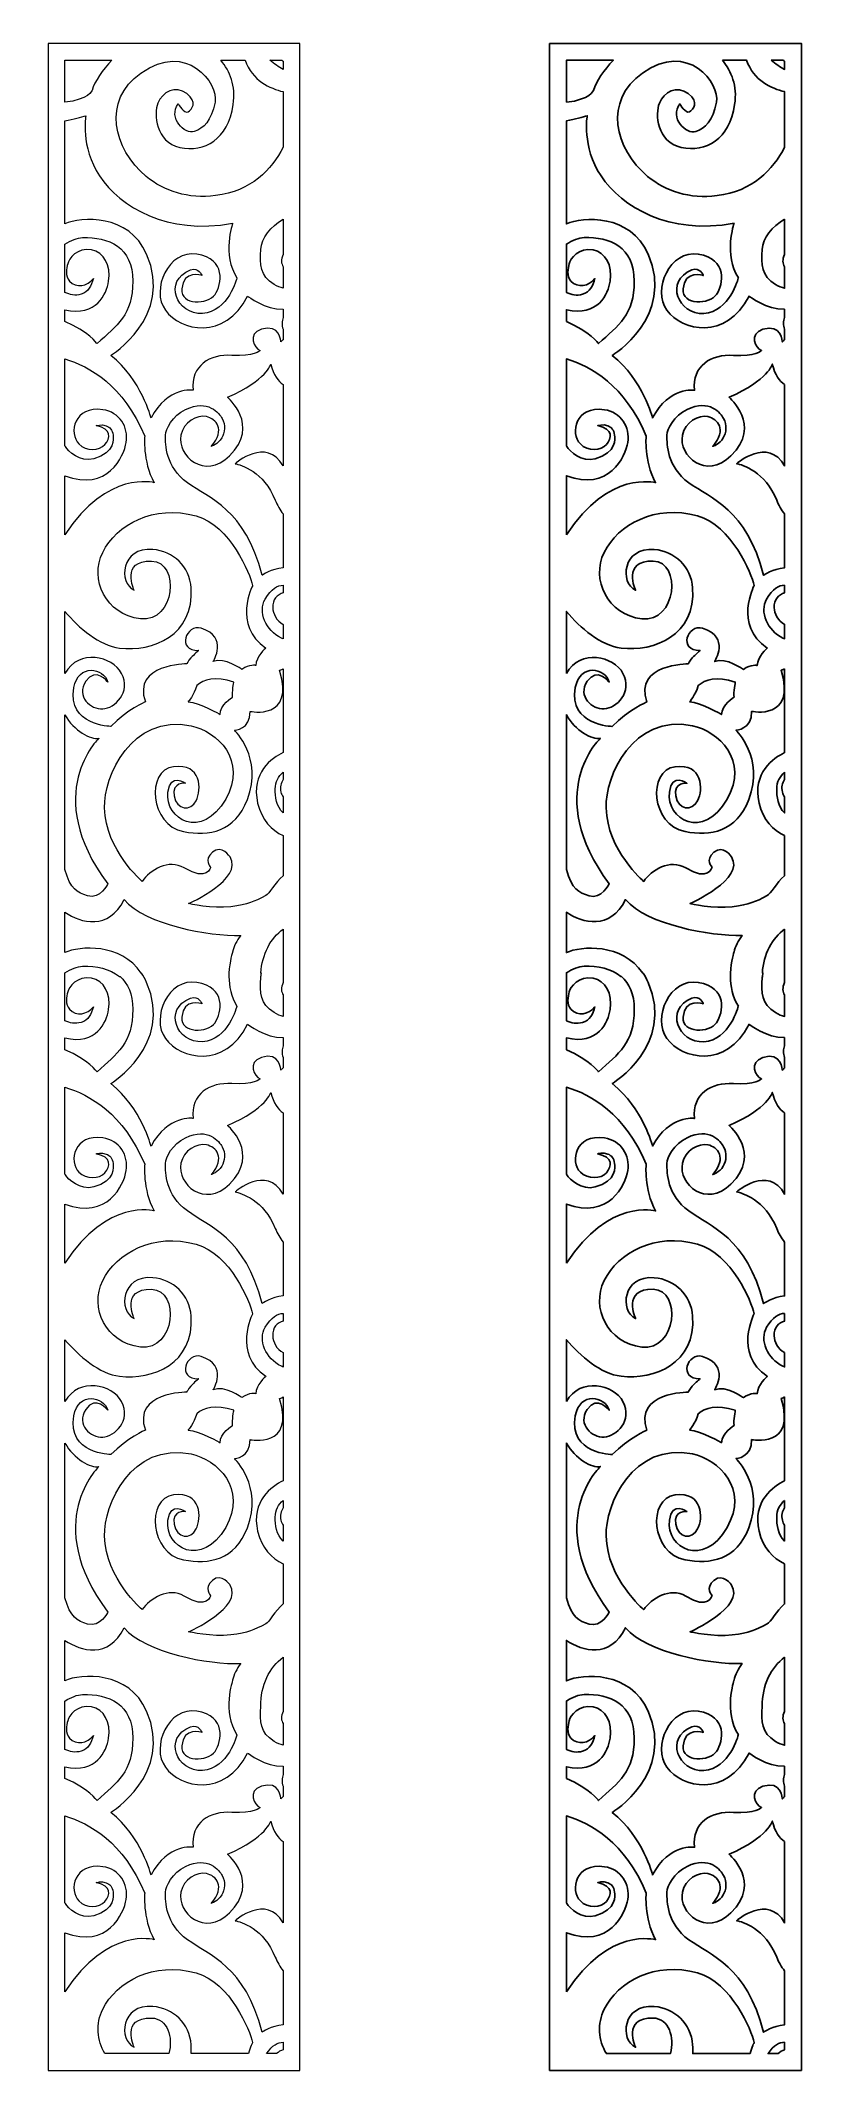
# Model space of a CAD drawing. Header units: centimetres. Extents: x 20.4 to 27.5, y -9.5 to 9.5.
import ezdxf

# ---------------------------------------------------------------- set-up
doc = ezdxf.new("R2010")
doc.units = ezdxf.units.CM
doc.header["$MEASUREMENT"] = 0
doc.layers.add('layer 1', color=7, linetype='Continuous')

msp = doc.modelspace()

# ---------------------------------------------------------------- linework, layer by layer
at = {"layer": 'layer 1', "color": 7, "lineweight": 9}
for points, knots in [([(22.05862, 9.34265), (22.14259, 9.23527), (22.19967, 9.10881), (22.17333, 8.9262), (22.17333, 8.9262), (22.12627, 8.59997), (21.90278, 8.47393), (21.67341, 8.52582), (21.67341, 8.52582), (21.44403, 8.57773), (21.42638, 8.83723), (21.46756, 8.94103), (21.46756, 8.94103), (21.50873, 9.04483), (21.63223, 9.11156), (21.7381, 9.03001), (21.7381, 9.03001), (21.84397, 8.94844), (21.78515, 8.88171), (21.74987, 8.85947), (21.74987, 8.85947), (21.71458, 8.83723), (21.6587, 8.93362), (21.6587, 8.93362), (21.6587, 8.93362), (21.55872, 8.80016), (21.72046, 8.64445), (21.80867, 8.67412), (21.80867, 8.67412), (21.8969, 8.70377), (21.96827, 8.77447), (22.00277, 8.94844), (22.00277, 8.94844), (22.03805, 9.12639), (21.7381, 9.52677), (21.30875, 9.22278), (21.30875, 9.22278), (20.94273, 8.96362), (21.04724, 8.51185), (21.35724, 8.25424), (21.35724, 8.25424), (21.52731, 8.11292), (21.75029, 8.04204), (22.00865, 8.07355), (22.00865, 8.07355), (22.34199, 8.11422), (22.53278, 8.31753), (22.64171, 8.5263), (22.64171, 8.5263), (22.64171, 8.5263), (22.64171, 9.04822), (22.64171, 9.04822), (22.64171, 9.04822), (22.51888, 9.07702), (22.35152, 9.1513), (22.28462, 9.34265), (22.28462, 9.34265), (22.28462, 9.34265), (22.05862, 9.34265), (22.05862, 9.34265)], [0, 0, 0, 0, 0.0625, 0.0625, 0.0625, 0.0625, 0.125, 0.125, 0.125, 0.125, 0.1875, 0.1875, 0.1875, 0.1875, 0.25, 0.25, 0.25, 0.25, 0.3125, 0.3125, 0.3125, 0.3125, 0.375, 0.375, 0.375, 0.375, 0.4375, 0.4375, 0.4375, 0.4375, 0.5, 0.5, 0.5, 0.5, 0.5625, 0.5625, 0.5625, 0.5625, 0.625, 0.625, 0.625, 0.625, 0.6875, 0.6875, 0.6875, 0.6875, 0.75, 0.75, 0.75, 0.75, 0.8125, 0.8125, 0.8125, 0.8125, 0.875, 0.875, 0.875, 0.875, 1, 1, 1, 1]), ([(20.43881, 9.5), (20.43881, 9.5), (22.79906, 9.5), (22.79906, 9.5), (22.79906, 9.5), (22.79906, 9.5), (22.79906, -9.49999), (22.79906, -9.49999), (22.79906, -9.49999), (22.79906, -9.49999), (20.43881, -9.49999), (20.43881, -9.49999), (20.43881, -9.49999), (20.43881, -9.49999), (20.43881, 9.5), (20.43881, 9.5)], [0, 0, 0, 0, 0.2, 0.2, 0.2, 0.2, 0.4, 0.4, 0.4, 0.4, 0.6, 0.6, 0.6, 0.6, 1, 1, 1, 1]), ([(20.59616, 8.94811), (20.81828, 8.97413), (20.85, 9.05966), (20.85, 9.05966), (20.85, 9.05966), (20.87327, 9.14764), (20.95048, 9.25005), (21.0364, 9.34265), (21.0364, 9.34265), (21.0364, 9.34265), (20.59616, 9.34265), (20.59616, 9.34265), (20.59616, 9.34265), (20.59616, 9.34265), (20.59616, 8.94811), (20.59616, 8.94811)], [0, 0, 0, 0, 0.2, 0.2, 0.2, 0.2, 0.4, 0.4, 0.4, 0.4, 0.6, 0.6, 0.6, 0.6, 1, 1, 1, 1]), ([(22.51577, 9.34265), (22.5575, 9.30853), (22.59983, 9.27986), (22.64171, 9.25594), (22.64171, 9.25594), (22.64171, 9.25594), (22.64171, 9.33287), (22.64171, 9.33287), (22.64171, 9.33287), (22.63766, 9.33619), (22.6338, 9.33945), (22.6301, 9.34265), (22.6301, 9.34265), (22.6301, 9.34265), (22.51577, 9.34265), (22.51577, 9.34265)], [0, 0, 0, 0, 0.2, 0.2, 0.2, 0.2, 0.4, 0.4, 0.4, 0.4, 0.6, 0.6, 0.6, 0.6, 1, 1, 1, 1]), ([(22.64171, 7.00775), (22.4744, 7.00286), (22.3086, 7.13193), (22.3086, 7.13193), (22.3086, 7.13193), (22.09099, 6.70931), (21.67929, 6.80569), (21.53813, 6.99847), (21.53813, 6.99847), (21.39698, 7.19124), (21.56754, 7.56937), (21.83221, 7.52489), (21.83221, 7.52489), (22.10922, 7.47833), (22.06747, 7.24315), (22.00277, 7.14675), (22.00277, 7.14675), (21.93807, 7.05037), (21.67929, 7.04296), (21.69105, 7.19866), (21.69105, 7.19866), (21.705, 7.38318), (21.87926, 7.3247), (21.87926, 7.3247), (21.87926, 7.3247), (21.87926, 7.3247), (21.84985, 7.40626), (21.77339, 7.3766), (21.77339, 7.3766), (21.51093, 7.2748), (21.64401, 6.95399), (21.88514, 6.96881), (21.88514, 6.96881), (22.12627, 6.98364), (22.20861, 7.30246), (22.20861, 7.30246), (22.20861, 7.30246), (22.06747, 7.51748), (22.16744, 7.81405), (22.16744, 7.81405), (22.16744, 7.81405), (21.55578, 7.70284), (21.11557, 7.96552), (20.92058, 8.25891), (20.92058, 8.25891), (20.73826, 8.53324), (20.7912, 8.8224), (20.7912, 8.8224), (20.7912, 8.8224), (20.75169, 8.80995), (20.67605, 8.79164), (20.59616, 8.77345), (20.59616, 8.77345), (20.59616, 8.77345), (20.59616, 7.80868), (20.59616, 7.80868), (20.59616, 7.80868), (20.74454, 7.87943), (21.19777, 7.90375), (21.36169, 7.52489), (21.36169, 7.52489), (21.61611, 6.93688), (21.02645, 6.57585), (21.02645, 6.57585), (21.02645, 6.57585), (21.31464, 6.346), (21.40286, 5.99011), (21.40286, 5.99011), (21.40286, 5.99011), (21.56166, 6.28669), (21.79692, 6.24963), (21.79692, 6.24963), (21.79692, 6.24963), (21.77339, 6.47946), (21.95572, 6.59067), (22.16157, 6.57585), (22.16157, 6.57585), (22.36741, 6.56103), (22.42623, 6.62034), (22.42623, 6.62034), (22.42623, 6.62034), (22.36741, 6.64258), (22.30271, 6.77604), (22.43799, 6.82053), (22.43799, 6.82053), (22.6133, 6.87818), (22.6203, 6.70189), (22.6203, 6.70189), (22.6203, 6.70189), (22.62529, 6.70817), (22.63308, 6.71564), (22.64171, 6.72311), (22.64171, 6.72311), (22.64171, 6.72311), (22.64171, 6.8207), (22.64171, 6.8207), (22.64171, 6.8207), (22.62475, 6.85864), (22.62978, 6.89766), (22.64171, 6.93057), (22.64171, 6.93057), (22.64171, 6.93057), (22.64171, 7.00775), (22.64171, 7.00775)], [0, 0, 0, 0, 0.03703704, 0.03703704, 0.03703704, 0.03703704, 0.07407407, 0.07407407, 0.07407407, 0.07407407, 0.11111111, 0.11111111, 0.11111111, 0.11111111, 0.14814815, 0.14814815, 0.14814815, 0.14814815, 0.18518519, 0.18518519, 0.18518519, 0.18518519, 0.22222222, 0.22222222, 0.22222222, 0.22222222, 0.25925926, 0.25925926, 0.25925926, 0.25925926, 0.2962963, 0.2962963, 0.2962963, 0.2962963, 0.33333333, 0.33333333, 0.33333333, 0.33333333, 0.37037037, 0.37037037, 0.37037037, 0.37037037, 0.40740741, 0.40740741, 0.40740741, 0.40740741, 0.44444444, 0.44444444, 0.44444444, 0.44444444, 0.48148148, 0.48148148, 0.48148148, 0.48148148, 0.51851852, 0.51851852, 0.51851852, 0.51851852, 0.55555556, 0.55555556, 0.55555556, 0.55555556, 0.59259259, 0.59259259, 0.59259259, 0.59259259, 0.62962963, 0.62962963, 0.62962963, 0.62962963, 0.66666667, 0.66666667, 0.66666667, 0.66666667, 0.7037037, 0.7037037, 0.7037037, 0.7037037, 0.74074074, 0.74074074, 0.74074074, 0.74074074, 0.77777778, 0.77777778, 0.77777778, 0.77777778, 0.81481481, 0.81481481, 0.81481481, 0.81481481, 0.85185185, 0.85185185, 0.85185185, 0.85185185, 0.88888889, 0.88888889, 0.88888889, 0.88888889, 0.92592593, 0.92592593, 0.92592593, 0.92592593, 1, 1, 1, 1]), ([(22.64171, 7.85305), (22.52238, 7.78496), (22.43883, 7.67665), (22.43211, 7.56937), (22.43211, 7.56937), (22.4232, 7.42711), (22.42208, 7.3229), (22.55735, 7.24135), (22.55735, 7.24135), (22.58705, 7.22344), (22.61503, 7.21174), (22.64171, 7.20538), (22.64171, 7.20538), (22.64171, 7.20538), (22.64171, 7.40759), (22.64171, 7.40759), (22.64171, 7.40759), (22.62389, 7.43556), (22.6182, 7.47573), (22.64171, 7.52278), (22.64171, 7.52278), (22.64171, 7.52278), (22.64171, 7.85305), (22.64171, 7.85305)], [0, 0, 0, 0, 0.14285714, 0.14285714, 0.14285714, 0.14285714, 0.28571429, 0.28571429, 0.28571429, 0.28571429, 0.42857143, 0.42857143, 0.42857143, 0.42857143, 0.57142857, 0.57142857, 0.57142857, 0.57142857, 0.71428571, 0.71428571, 0.71428571, 0.71428571, 1, 1, 1, 1]), ([(20.59616, 6.89335), (20.81562, 6.79948), (20.89706, 6.68707), (20.89706, 6.68707), (20.89706, 6.68707), (21.08527, 6.8576), (21.2323, 6.95399), (21.2323, 7.2728), (21.2323, 7.2728), (21.2323, 7.59162), (21.00292, 7.688), (20.76178, 7.6806), (20.76178, 7.6806), (20.71076, 7.67902), (20.65324, 7.65473), (20.59616, 7.61974), (20.59616, 7.61974), (20.59616, 7.61974), (20.59616, 7.16561), (20.59616, 7.16561), (20.59616, 7.16561), (20.64052, 7.14388), (20.69353, 7.13255), (20.74819, 7.14938), (20.74819, 7.14938), (20.81761, 7.17075), (20.84288, 7.22668), (20.86299, 7.29541), (20.86299, 7.29541), (20.80497, 7.2243), (20.70207, 7.20195), (20.63852, 7.27288), (20.63852, 7.27288), (20.5966, 7.31964), (20.61177, 7.39045), (20.62158, 7.43494), (20.62158, 7.43494), (20.63138, 7.47942), (20.71154, 7.59115), (20.84597, 7.56454), (20.84597, 7.56454), (20.95957, 7.54207), (21.03041, 7.42117), (21.00586, 7.27033), (21.00586, 7.27033), (20.98665, 7.15222), (20.89276, 6.93447), (20.59616, 7.00415), (20.59616, 7.00415), (20.59616, 7.00415), (20.59616, 6.89335), (20.59616, 6.89335)], [0, 0, 0, 0, 0.07142857, 0.07142857, 0.07142857, 0.07142857, 0.14285714, 0.14285714, 0.14285714, 0.14285714, 0.21428571, 0.21428571, 0.21428571, 0.21428571, 0.28571429, 0.28571429, 0.28571429, 0.28571429, 0.35714286, 0.35714286, 0.35714286, 0.35714286, 0.42857143, 0.42857143, 0.42857143, 0.42857143, 0.5, 0.5, 0.5, 0.5, 0.57142857, 0.57142857, 0.57142857, 0.57142857, 0.64285714, 0.64285714, 0.64285714, 0.64285714, 0.71428571, 0.71428571, 0.71428571, 0.71428571, 0.78571429, 0.78571429, 0.78571429, 0.78571429, 0.85714286, 0.85714286, 0.85714286, 0.85714286, 1, 1, 1, 1]), ([(20.59616, 4.89346), (20.99239, 5.50563), (21.43227, 5.38214), (21.43227, 5.38214), (21.43227, 5.38214), (21.32052, 5.58974), (21.34405, 5.81959), (21.34405, 5.81959), (21.34405, 5.81959), (21.14522, 6.2945), (20.82438, 6.47468), (20.59616, 6.54269), (20.59616, 6.54269), (20.59616, 6.54269), (20.59616, 5.72784), (20.59616, 5.72784), (20.59616, 5.72784), (20.59775, 5.72579), (20.59908, 5.72378), (20.60014, 5.72181), (20.60014, 5.72181), (20.62361, 5.67814), (20.73964, 5.57259), (20.86581, 5.6072), (20.86581, 5.6072), (21.07137, 5.66358), (21.05047, 5.79652), (21.04685, 5.82864), (21.04685, 5.82864), (21.04135, 5.87746), (21.01915, 5.9028), (20.98315, 5.91626), (20.98315, 5.91626), (20.9369, 5.93356), (20.88975, 5.91763), (20.88975, 5.91763), (20.88975, 5.91763), (21.04179, 5.88691), (21.01885, 5.79974), (20.97082, 5.74086), (20.97082, 5.74086), (20.92159, 5.68055), (20.79462, 5.67626), (20.72674, 5.74553), (20.72674, 5.74553), (20.62831, 5.84593), (20.68128, 6.10677), (20.95183, 6.06684), (20.95183, 6.06684), (21.10768, 6.04386), (21.19407, 5.90485), (21.17054, 5.76027), (21.17054, 5.76027), (21.14897, 5.62767), (20.99376, 5.29564), (20.59616, 5.4474), (20.59616, 5.4474), (20.59616, 5.4474), (20.59616, 4.89346), (20.59616, 4.89346)], [0, 0, 0, 0, 0.0625, 0.0625, 0.0625, 0.0625, 0.125, 0.125, 0.125, 0.125, 0.1875, 0.1875, 0.1875, 0.1875, 0.25, 0.25, 0.25, 0.25, 0.3125, 0.3125, 0.3125, 0.3125, 0.375, 0.375, 0.375, 0.375, 0.4375, 0.4375, 0.4375, 0.4375, 0.5, 0.5, 0.5, 0.5, 0.5625, 0.5625, 0.5625, 0.5625, 0.625, 0.625, 0.625, 0.625, 0.6875, 0.6875, 0.6875, 0.6875, 0.75, 0.75, 0.75, 0.75, 0.8125, 0.8125, 0.8125, 0.8125, 0.875, 0.875, 0.875, 0.875, 1, 1, 1, 1]), ([(22.64171, 6.30194), (22.59434, 6.33374), (22.55144, 6.39207), (22.52621, 6.4943), (22.52621, 6.4943), (22.52621, 6.4943), (22.49092, 6.346), (22.12039, 6.1829), (22.12039, 6.1829), (22.12039, 6.1829), (22.43211, 5.92339), (22.13804, 5.63423), (22.13804, 5.63423), (21.90472, 5.40481), (21.64549, 5.63277), (21.68345, 5.82933), (21.68345, 5.82933), (21.70631, 5.94768), (21.83652, 6.02272), (21.92226, 6.00244), (21.92226, 6.00244), (22.01228, 5.98116), (22.10597, 5.88556), (21.96747, 5.7232), (21.96747, 5.7232), (21.96747, 5.7232), (22.03075, 5.74225), (22.06683, 5.80186), (22.06683, 5.80186), (22.09478, 5.84805), (22.10407, 5.92746), (22.06985, 5.98496), (22.06985, 5.98496), (22.04231, 6.03124), (21.93865, 6.17147), (21.72707, 6.06927), (21.72707, 6.06927), (21.60397, 6.00983), (21.53813, 5.88506), (21.53813, 5.827), (21.53813, 5.827), (21.53813, 5.73803), (21.53813, 5.53043), (21.74398, 5.38214), (21.74398, 5.38214), (21.94983, 5.23386), (22.28507, 5.13746), (22.44387, 4.51466), (22.44387, 4.51466), (22.44387, 4.51466), (22.5302, 4.57416), (22.64171, 4.58577), (22.64171, 4.58577), (22.64171, 4.58577), (22.64171, 5.08969), (22.64171, 5.08969), (22.64171, 5.08969), (22.61177, 5.12905), (22.58595, 5.1722), (22.56739, 5.21902), (22.56739, 5.21902), (22.46152, 5.48594), (22.24391, 5.55267), (22.19097, 5.56009), (22.19097, 5.56009), (22.19097, 5.56009), (22.48533, 5.81843), (22.64171, 5.53965), (22.64171, 5.53965), (22.64171, 5.53965), (22.64171, 6.30194), (22.64171, 6.30194)], [0, 0, 0, 0, 0.05263158, 0.05263158, 0.05263158, 0.05263158, 0.10526316, 0.10526316, 0.10526316, 0.10526316, 0.15789474, 0.15789474, 0.15789474, 0.15789474, 0.21052632, 0.21052632, 0.21052632, 0.21052632, 0.26315789, 0.26315789, 0.26315789, 0.26315789, 0.31578947, 0.31578947, 0.31578947, 0.31578947, 0.36842105, 0.36842105, 0.36842105, 0.36842105, 0.42105263, 0.42105263, 0.42105263, 0.42105263, 0.47368421, 0.47368421, 0.47368421, 0.47368421, 0.52631579, 0.52631579, 0.52631579, 0.52631579, 0.57894737, 0.57894737, 0.57894737, 0.57894737, 0.63157895, 0.63157895, 0.63157895, 0.63157895, 0.68421053, 0.68421053, 0.68421053, 0.68421053, 0.73684211, 0.73684211, 0.73684211, 0.73684211, 0.78947368, 0.78947368, 0.78947368, 0.78947368, 0.84210526, 0.84210526, 0.84210526, 0.84210526, 0.89473684, 0.89473684, 0.89473684, 0.89473684, 1, 1, 1, 1]), ([(20.59616, 3.59525), (20.72815, 3.82933), (21.04105, 3.75674), (21.12643, 3.59528), (21.12643, 3.59528), (21.22054, 3.41733), (21.06174, 3.26904), (20.94999, 3.26163), (20.94999, 3.26163), (20.83825, 3.25421), (20.69709, 3.38027), (20.7912, 3.52113), (20.7912, 3.52113), (20.8853, 3.662), (20.99704, 3.51373), (20.99704, 3.51373), (20.99704, 3.51373), (20.96176, 3.64718), (20.72062, 3.69167), (20.67945, 3.46182), (20.67945, 3.46182), (20.61532, 3.10385), (21.02645, 3.09853), (21.02645, 3.09853), (21.02645, 3.09853), (21.17936, 3.25421), (21.34994, 3.32836), (21.34994, 3.32836), (21.34994, 3.32836), (21.22642, 3.68425), (21.7381, 3.68425), (21.7381, 3.68425), (21.7381, 3.68425), (21.7381, 3.68425), (21.74851, 3.70848), (21.7765, 3.74005), (21.7765, 3.74005), (21.80439, 3.7715), (21.84985, 3.81029), (21.84985, 3.81029), (21.84985, 3.81029), (21.63812, 3.80288), (21.73222, 4.06238), (21.87338, 4.0179), (21.87338, 4.0179), (22.1336, 3.93589), (21.98512, 3.70649), (21.98512, 3.70649), (21.98512, 3.70649), (22.09099, 3.75098), (22.25567, 3.63235), (22.25567, 3.63235), (22.25567, 3.63235), (22.32624, 3.68425), (22.38506, 3.66943), (22.38506, 3.66943), (22.38506, 3.66943), (22.38506, 3.75098), (22.47916, 3.83253), (22.47916, 3.83253), (22.47916, 3.83253), (22.16157, 4.04756), (22.35565, 4.41828), (22.35565, 4.41828), (22.35565, 4.41828), (22.33212, 4.52949), (22.14532, 4.98202), (21.82632, 5.07074), (21.82632, 5.07074), (21.42638, 5.18195), (21.07938, 4.98918), (20.94999, 4.72968), (20.94999, 4.72968), (20.8241, 4.47718), (20.9794, 4.14394), (21.30287, 4.10687), (21.30287, 4.10687), (21.62931, 4.06946), (21.67975, 4.64072), (21.40874, 4.64812), (21.40874, 4.64812), (21.11468, 4.65616), (21.24407, 4.37379), (21.24407, 4.37379), (21.24407, 4.37379), (21.09595, 4.44423), (21.12035, 4.78103), (21.42023, 4.7568), (21.42023, 4.7568), (21.60932, 4.74152), (21.766, 4.5969), (21.77926, 4.39603), (21.77926, 4.39603), (21.80867, 3.95117), (21.4205, 3.79547), (21.10878, 3.83253), (21.10878, 3.83253), (20.91811, 3.85522), (20.72527, 4.02216), (20.59616, 4.17554), (20.59616, 4.17554), (20.59616, 4.17554), (20.59616, 3.59525), (20.59616, 3.59525)], [0, 0, 0, 0, 0.03703704, 0.03703704, 0.03703704, 0.03703704, 0.07407407, 0.07407407, 0.07407407, 0.07407407, 0.11111111, 0.11111111, 0.11111111, 0.11111111, 0.14814815, 0.14814815, 0.14814815, 0.14814815, 0.18518519, 0.18518519, 0.18518519, 0.18518519, 0.22222222, 0.22222222, 0.22222222, 0.22222222, 0.25925926, 0.25925926, 0.25925926, 0.25925926, 0.2962963, 0.2962963, 0.2962963, 0.2962963, 0.33333333, 0.33333333, 0.33333333, 0.33333333, 0.37037037, 0.37037037, 0.37037037, 0.37037037, 0.40740741, 0.40740741, 0.40740741, 0.40740741, 0.44444444, 0.44444444, 0.44444444, 0.44444444, 0.48148148, 0.48148148, 0.48148148, 0.48148148, 0.51851852, 0.51851852, 0.51851852, 0.51851852, 0.55555556, 0.55555556, 0.55555556, 0.55555556, 0.59259259, 0.59259259, 0.59259259, 0.59259259, 0.62962963, 0.62962963, 0.62962963, 0.62962963, 0.66666667, 0.66666667, 0.66666667, 0.66666667, 0.7037037, 0.7037037, 0.7037037, 0.7037037, 0.74074074, 0.74074074, 0.74074074, 0.74074074, 0.77777778, 0.77777778, 0.77777778, 0.77777778, 0.81481481, 0.81481481, 0.81481481, 0.81481481, 0.85185185, 0.85185185, 0.85185185, 0.85185185, 0.88888889, 0.88888889, 0.88888889, 0.88888889, 0.92592593, 0.92592593, 0.92592593, 0.92592593, 1, 1, 1, 1]), ([(22.64171, 4.4219), (22.58938, 4.42006), (22.52961, 4.38881), (22.47328, 4.29222), (22.47328, 4.29222), (22.40423, 4.17385), (22.47796, 3.99678), (22.6255, 3.92658), (22.6255, 3.92658), (22.63081, 3.92405), (22.63623, 3.92167), (22.64171, 3.91938), (22.64171, 3.91938), (22.64171, 3.91938), (22.64171, 4.05477), (22.64171, 4.05477), (22.64171, 4.05477), (22.5778, 4.08704), (22.54658, 4.15624), (22.54386, 4.21067), (22.54386, 4.21067), (22.53979, 4.29189), (22.58697, 4.33271), (22.64171, 4.35076), (22.64171, 4.35076), (22.64171, 4.35076), (22.64171, 4.4219), (22.64171, 4.4219)], [0, 0, 0, 0, 0.125, 0.125, 0.125, 0.125, 0.25, 0.25, 0.25, 0.25, 0.375, 0.375, 0.375, 0.375, 0.5, 0.5, 0.5, 0.5, 0.625, 0.625, 0.625, 0.625, 0.75, 0.75, 0.75, 0.75, 1, 1, 1, 1]), ([(22.64171, 3.63854), (22.62436, 3.6276), (22.60855, 3.62494), (22.60855, 3.62494), (22.60855, 3.62494), (22.75558, 3.15042), (22.33212, 3.23939), (22.33212, 3.23939), (22.33212, 3.23939), (22.33801, 3.06887), (22.18509, 3.06146), (22.18509, 3.06146), (22.18509, 3.06146), (22.18509, 3.06146), (22.45469, 2.80516), (22.30606, 2.4135), (22.30606, 2.4135), (22.19007, 2.10784), (21.94657, 2.06799), (21.7087, 2.11242), (21.7087, 2.11242), (21.3911, 2.17173), (21.35298, 2.6861), (21.61459, 2.7204), (21.61459, 2.7204), (21.87566, 2.75462), (21.87926, 2.50537), (21.82632, 2.40157), (21.82632, 2.40157), (21.77339, 2.29778), (21.64401, 2.3126), (21.62047, 2.44606), (21.62047, 2.44606), (21.59694, 2.57952), (21.72634, 2.5647), (21.72634, 2.5647), (21.72634, 2.5647), (21.72634, 2.5647), (21.58519, 2.6685), (21.56166, 2.48313), (21.56166, 2.48313), (21.5288, 2.22429), (21.88099, 2.02891), (22.10275, 2.4164), (22.10275, 2.4164), (22.30958, 2.77781), (22.02242, 3.05496), (21.77778, 3.10457), (21.77778, 3.10457), (21.218, 3.21813), (20.95897, 2.62722), (20.96756, 2.33486), (20.96756, 2.33486), (20.97933, 1.93449), (21.32052, 1.64531), (21.32052, 1.64531), (21.32052, 1.64531), (21.3911, 1.74912), (21.56754, 1.86033), (21.71458, 1.77136), (21.71458, 1.77136), (21.93275, 1.63934), (21.9616, 1.77877), (21.9616, 1.77877), (21.9616, 1.77877), (21.9616, 1.77877), (21.89102, 1.8455), (21.97925, 1.91965), (21.97925, 1.91965), (22.06747, 1.99379), (22.14392, 1.87516), (22.14392, 1.87516), (22.14392, 1.87516), (22.27332, 1.66755), (21.75574, 1.43772), (21.75574, 1.43772), (21.75574, 1.43772), (21.75574, 1.43772), (21.97925, 1.38581), (22.1498, 1.40805), (22.1498, 1.40805), (22.32036, 1.4303), (22.36153, 1.45253), (22.47916, 1.51186), (22.47916, 1.51186), (22.50951, 1.52716), (22.56386, 1.63152), (22.64171, 1.69896), (22.64171, 1.69896), (22.64171, 1.69896), (22.64171, 2.07435), (22.64171, 2.07435), (22.64171, 2.07435), (22.53355, 2.12517), (22.43919, 2.22045), (22.4027, 2.37933), (22.4027, 2.37933), (22.33757, 2.663), (22.53651, 2.80296), (22.64171, 2.85293), (22.64171, 2.85293), (22.64171, 2.85293), (22.64171, 3.63854), (22.64171, 3.63854)], [0, 0, 0, 0, 0.03703704, 0.03703704, 0.03703704, 0.03703704, 0.07407407, 0.07407407, 0.07407407, 0.07407407, 0.11111111, 0.11111111, 0.11111111, 0.11111111, 0.14814815, 0.14814815, 0.14814815, 0.14814815, 0.18518519, 0.18518519, 0.18518519, 0.18518519, 0.22222222, 0.22222222, 0.22222222, 0.22222222, 0.25925926, 0.25925926, 0.25925926, 0.25925926, 0.2962963, 0.2962963, 0.2962963, 0.2962963, 0.33333333, 0.33333333, 0.33333333, 0.33333333, 0.37037037, 0.37037037, 0.37037037, 0.37037037, 0.40740741, 0.40740741, 0.40740741, 0.40740741, 0.44444444, 0.44444444, 0.44444444, 0.44444444, 0.48148148, 0.48148148, 0.48148148, 0.48148148, 0.51851852, 0.51851852, 0.51851852, 0.51851852, 0.55555556, 0.55555556, 0.55555556, 0.55555556, 0.59259259, 0.59259259, 0.59259259, 0.59259259, 0.62962963, 0.62962963, 0.62962963, 0.62962963, 0.66666667, 0.66666667, 0.66666667, 0.66666667, 0.7037037, 0.7037037, 0.7037037, 0.7037037, 0.74074074, 0.74074074, 0.74074074, 0.74074074, 0.77777778, 0.77777778, 0.77777778, 0.77777778, 0.81481481, 0.81481481, 0.81481481, 0.81481481, 0.85185185, 0.85185185, 0.85185185, 0.85185185, 0.88888889, 0.88888889, 0.88888889, 0.88888889, 0.92592593, 0.92592593, 0.92592593, 0.92592593, 1, 1, 1, 1]), ([(21.74987, 3.32836), (21.74987, 3.32836), (21.80758, 3.3899), (21.83152, 3.48073), (21.83152, 3.48073), (21.89735, 3.54047), (22.00274, 3.56836), (22.17921, 3.51373), (22.17921, 3.51373), (22.17921, 3.51373), (22.16157, 3.41733), (22.16744, 3.37285), (22.16744, 3.37285), (22.16744, 3.37285), (22.04982, 3.29871), (22.04982, 3.20974), (22.04982, 3.20974), (22.04982, 3.20974), (21.86161, 3.32094), (21.74987, 3.32836)], [0, 0, 0, 0, 0.16666667, 0.16666667, 0.16666667, 0.16666667, 0.33333333, 0.33333333, 0.33333333, 0.33333333, 0.5, 0.5, 0.5, 0.5, 0.66666667, 0.66666667, 0.66666667, 0.66666667, 1, 1, 1, 1]), ([(20.59616, 1.7558), (20.6457, 1.57014), (20.71091, 1.54098), (20.80864, 1.51018), (20.80864, 1.51018), (20.92627, 1.4731), (20.99704, 1.62307), (20.99704, 1.62307), (20.99704, 1.62307), (20.36774, 2.4683), (20.9147, 2.98731), (20.9147, 2.98731), (20.9147, 2.98731), (20.8366, 2.96856), (20.67807, 3.05862), (20.59616, 3.2067), (20.59616, 3.2067), (20.59616, 3.2067), (20.59616, 1.7558), (20.59616, 1.7558)], [0, 0, 0, 0, 0.16666667, 0.16666667, 0.16666667, 0.16666667, 0.33333333, 0.33333333, 0.33333333, 0.33333333, 0.5, 0.5, 0.5, 0.5, 0.66666667, 0.66666667, 0.66666667, 0.66666667, 1, 1, 1, 1]), ([(22.64171, 2.66978), (22.59749, 2.63272), (22.56739, 2.57656), (22.56739, 2.51279), (22.56739, 2.51279), (22.56739, 2.44099), (22.57695, 2.34755), (22.64171, 2.28726), (22.64171, 2.28726), (22.64171, 2.28726), (22.64171, 2.43661), (22.64171, 2.43661), (22.64171, 2.43661), (22.63151, 2.45071), (22.62412, 2.46631), (22.6203, 2.48313), (22.6203, 2.48313), (22.60991, 2.52899), (22.62096, 2.56778), (22.64171, 2.59968), (22.64171, 2.59968), (22.64171, 2.59968), (22.64171, 2.66978), (22.64171, 2.66978)], [0, 0, 0, 0, 0.14285714, 0.14285714, 0.14285714, 0.14285714, 0.28571429, 0.28571429, 0.28571429, 0.28571429, 0.42857143, 0.42857143, 0.42857143, 0.42857143, 0.57142857, 0.57142857, 0.57142857, 0.57142857, 0.71428571, 0.71428571, 0.71428571, 0.71428571, 1, 1, 1, 1]), ([(22.64171, 0.18158), (22.4744, 0.17668), (22.3086, 0.30576), (22.3086, 0.30576), (22.3086, 0.30576), (22.09099, -0.11686), (21.67929, -0.02048), (21.53813, 0.1723), (21.53813, 0.1723), (21.39698, 0.36507), (21.56754, 0.7432), (21.83221, 0.69871), (21.83221, 0.69871), (22.10922, 0.65215), (22.06747, 0.41697), (22.00277, 0.32058), (22.00277, 0.32058), (21.93807, 0.2242), (21.67929, 0.21679), (21.69105, 0.37249), (21.69105, 0.37249), (21.705, 0.55701), (21.87926, 0.49853), (21.87926, 0.49853), (21.87926, 0.49853), (21.87926, 0.49853), (21.84985, 0.58009), (21.77339, 0.55043), (21.77339, 0.55043), (21.51093, 0.44862), (21.64401, 0.12782), (21.88514, 0.14264), (21.88514, 0.14264), (22.12627, 0.15747), (22.20861, 0.47629), (22.20861, 0.47629), (22.20861, 0.47629), (22.15131, 0.56358), (22.13376, 0.6643), (22.13312, 0.75318), (22.13312, 0.75318), (22.13312, 0.75318), (22.13309, 0.75318), (22.13309, 0.75318), (22.13309, 0.75318), (22.13309, 0.75427), (22.1331, 0.75536), (22.1331, 0.75644), (22.1331, 0.75644), (22.13308, 0.76638), (22.13326, 0.77618), (22.13362, 0.78578), (22.13362, 0.78578), (22.13362, 0.78578), (22.13381, 0.78578), (22.13381, 0.78578), (22.13381, 0.78578), (22.13874, 0.89792), (22.16743, 0.98309), (22.16743, 0.98309), (22.16743, 0.98309), (22.17965, 1.03648), (22.20607, 1.08952), (22.24349, 1.13915), (22.24349, 1.13915), (22.24349, 1.13915), (22.24315, 1.13888), (22.24315, 1.13888), (22.24315, 1.13888), (21.94616, 1.13231), (21.35475, 1.23598), (21.14996, 1.47478), (21.14996, 1.47478), (21.00518, 1.18155), (20.74599, 1.25596), (20.59616, 1.35599), (20.59616, 1.35599), (20.59616, 1.35599), (20.59616, 0.97774), (20.59616, 0.97774), (20.59616, 0.97774), (20.73133, 1.04216), (21.11931, 1.06797), (21.3113, 0.78578), (21.3113, 0.78578), (21.3113, 0.78578), (21.31465, 0.78578), (21.31465, 0.78578), (21.31465, 0.78578), (21.33213, 0.75945), (21.34793, 0.73051), (21.36169, 0.69871), (21.36169, 0.69871), (21.61611, 0.1107), (21.02645, -0.25032), (21.02645, -0.25032), (21.02645, -0.25032), (21.31464, -0.48017), (21.40286, -0.83606), (21.40286, -0.83606), (21.40286, -0.83606), (21.56166, -0.53948), (21.79692, -0.57655), (21.79692, -0.57655), (21.79692, -0.57655), (21.77339, -0.34671), (21.95572, -0.2355), (22.16157, -0.25032), (22.16157, -0.25032), (22.36741, -0.26515), (22.42623, -0.20584), (22.42623, -0.20584), (22.42623, -0.20584), (22.36741, -0.18359), (22.30271, -0.05013), (22.43799, -0.00564), (22.43799, -0.00564), (22.6133, 0.05201), (22.6203, -0.12428), (22.6203, -0.12428), (22.6203, -0.12428), (22.62529, -0.118), (22.63308, -0.11053), (22.64171, -0.10306), (22.64171, -0.10306), (22.64171, -0.10306), (22.64171, -0.00547), (22.64171, -0.00547), (22.64171, -0.00547), (22.62475, 0.03247), (22.62978, 0.07149), (22.64171, 0.1044), (22.64171, 0.1044), (22.64171, 0.1044), (22.64171, 0.18158), (22.64171, 0.18158)], [0, 0, 0, 0, 0.02857143, 0.02857143, 0.02857143, 0.02857143, 0.05714286, 0.05714286, 0.05714286, 0.05714286, 0.08571429, 0.08571429, 0.08571429, 0.08571429, 0.11428571, 0.11428571, 0.11428571, 0.11428571, 0.14285714, 0.14285714, 0.14285714, 0.14285714, 0.17142857, 0.17142857, 0.17142857, 0.17142857, 0.2, 0.2, 0.2, 0.2, 0.22857143, 0.22857143, 0.22857143, 0.22857143, 0.25714286, 0.25714286, 0.25714286, 0.25714286, 0.28571429, 0.28571429, 0.28571429, 0.28571429, 0.31428571, 0.31428571, 0.31428571, 0.31428571, 0.34285714, 0.34285714, 0.34285714, 0.34285714, 0.37142857, 0.37142857, 0.37142857, 0.37142857, 0.4, 0.4, 0.4, 0.4, 0.42857143, 0.42857143, 0.42857143, 0.42857143, 0.45714286, 0.45714286, 0.45714286, 0.45714286, 0.48571429, 0.48571429, 0.48571429, 0.48571429, 0.51428571, 0.51428571, 0.51428571, 0.51428571, 0.54285714, 0.54285714, 0.54285714, 0.54285714, 0.57142857, 0.57142857, 0.57142857, 0.57142857, 0.6, 0.6, 0.6, 0.6, 0.62857143, 0.62857143, 0.62857143, 0.62857143, 0.65714286, 0.65714286, 0.65714286, 0.65714286, 0.68571429, 0.68571429, 0.68571429, 0.68571429, 0.71428571, 0.71428571, 0.71428571, 0.71428571, 0.74285714, 0.74285714, 0.74285714, 0.74285714, 0.77142857, 0.77142857, 0.77142857, 0.77142857, 0.8, 0.8, 0.8, 0.8, 0.82857143, 0.82857143, 0.82857143, 0.82857143, 0.85714286, 0.85714286, 0.85714286, 0.85714286, 0.88571429, 0.88571429, 0.88571429, 0.88571429, 0.91428571, 0.91428571, 0.91428571, 0.91428571, 0.94285714, 0.94285714, 0.94285714, 0.94285714, 1, 1, 1, 1]), ([(22.64171, 1.19871), (22.5253, 1.11414), (22.44294, 0.96222), (22.43305, 0.78578), (22.43305, 0.78578), (22.43305, 0.78578), (22.43879, 0.78578), (22.43879, 0.78578), (22.43879, 0.78578), (22.4353, 0.77163), (22.433, 0.75741), (22.43211, 0.7432), (22.43211, 0.7432), (22.4232, 0.60094), (22.42208, 0.49673), (22.55735, 0.41518), (22.55735, 0.41518), (22.58705, 0.39727), (22.61503, 0.38556), (22.64171, 0.37921), (22.64171, 0.37921), (22.64171, 0.37921), (22.64171, 0.58142), (22.64171, 0.58142), (22.64171, 0.58142), (22.62389, 0.60939), (22.6182, 0.64956), (22.64171, 0.69661), (22.64171, 0.69661), (22.64171, 0.69661), (22.64171, 1.19871), (22.64171, 1.19871)], [0, 0, 0, 0, 0.11111111, 0.11111111, 0.11111111, 0.11111111, 0.22222222, 0.22222222, 0.22222222, 0.22222222, 0.33333333, 0.33333333, 0.33333333, 0.33333333, 0.44444444, 0.44444444, 0.44444444, 0.44444444, 0.55555556, 0.55555556, 0.55555556, 0.55555556, 0.66666667, 0.66666667, 0.66666667, 0.66666667, 0.77777778, 0.77777778, 0.77777778, 0.77777778, 1, 1, 1, 1]), ([(20.59616, 0.06718), (20.81562, -0.02669), (20.89706, -0.1391), (20.89706, -0.1391), (20.89706, -0.1391), (21.08527, 0.03142), (21.2323, 0.12782), (21.2323, 0.44662), (21.2323, 0.44662), (21.2323, 0.59046), (21.18559, 0.689), (21.1122, 0.75318), (21.1122, 0.75318), (21.1122, 0.75318), (21.10658, 0.75318), (21.10658, 0.75318), (21.10658, 0.75318), (21.01756, 0.82759), (20.89137, 0.85361), (20.76176, 0.84963), (20.76176, 0.84963), (20.71075, 0.84807), (20.65324, 0.82377), (20.59616, 0.78879), (20.59616, 0.78879), (20.59616, 0.78879), (20.59616, 0.33944), (20.59616, 0.33944), (20.59616, 0.33944), (20.64052, 0.3177), (20.69353, 0.30638), (20.74819, 0.3232), (20.74819, 0.3232), (20.81761, 0.34458), (20.84288, 0.40051), (20.86299, 0.46924), (20.86299, 0.46924), (20.80497, 0.39813), (20.70207, 0.37578), (20.63852, 0.4467), (20.63852, 0.4467), (20.5966, 0.49347), (20.61177, 0.56428), (20.62158, 0.60877), (20.62158, 0.60877), (20.63138, 0.65325), (20.71154, 0.76497), (20.84597, 0.73837), (20.84597, 0.73837), (20.95957, 0.7159), (21.03041, 0.595), (21.00586, 0.44416), (21.00586, 0.44416), (20.98665, 0.32605), (20.89276, 0.1083), (20.59616, 0.17798), (20.59616, 0.17798), (20.59616, 0.17798), (20.59616, 0.06718), (20.59616, 0.06718)], [0, 0, 0, 0, 0.0625, 0.0625, 0.0625, 0.0625, 0.125, 0.125, 0.125, 0.125, 0.1875, 0.1875, 0.1875, 0.1875, 0.25, 0.25, 0.25, 0.25, 0.3125, 0.3125, 0.3125, 0.3125, 0.375, 0.375, 0.375, 0.375, 0.4375, 0.4375, 0.4375, 0.4375, 0.5, 0.5, 0.5, 0.5, 0.5625, 0.5625, 0.5625, 0.5625, 0.625, 0.625, 0.625, 0.625, 0.6875, 0.6875, 0.6875, 0.6875, 0.75, 0.75, 0.75, 0.75, 0.8125, 0.8125, 0.8125, 0.8125, 0.875, 0.875, 0.875, 0.875, 1, 1, 1, 1]), ([(20.59616, -1.93272), (20.99239, -1.32055), (21.43227, -1.44403), (21.43227, -1.44403), (21.43227, -1.44403), (21.32052, -1.23643), (21.34405, -1.00658), (21.34405, -1.00658), (21.34405, -1.00658), (21.14522, -0.53168), (20.82438, -0.3515), (20.59616, -0.28348), (20.59616, -0.28348), (20.59616, -0.28348), (20.59616, -1.09833), (20.59616, -1.09833), (20.59616, -1.09833), (20.59775, -1.10039), (20.59908, -1.1024), (20.60014, -1.10436), (20.60014, -1.10436), (20.62361, -1.14804), (20.73964, -1.25358), (20.86581, -1.21897), (20.86581, -1.21897), (21.07137, -1.1626), (21.05047, -1.02965), (21.04685, -0.99753), (21.04685, -0.99753), (21.04135, -0.94872), (21.01915, -0.92337), (20.98315, -0.90992), (20.98315, -0.90992), (20.9369, -0.89262), (20.88975, -0.90854), (20.88975, -0.90854), (20.88975, -0.90854), (21.04179, -0.93926), (21.01885, -1.02644), (20.97082, -1.0853), (20.97082, -1.0853), (20.92159, -1.14562), (20.79462, -1.14991), (20.72674, -1.08065), (20.72674, -1.08065), (20.62831, -0.98024), (20.68128, -0.71941), (20.95183, -0.75933), (20.95183, -0.75933), (21.10768, -0.78232), (21.19407, -0.92132), (21.17054, -1.0659), (21.17054, -1.0659), (21.14897, -1.1985), (20.99376, -1.53053), (20.59616, -1.37878), (20.59616, -1.37878), (20.59616, -1.37878), (20.59616, -1.93272), (20.59616, -1.93272)], [0, 0, 0, 0, 0.0625, 0.0625, 0.0625, 0.0625, 0.125, 0.125, 0.125, 0.125, 0.1875, 0.1875, 0.1875, 0.1875, 0.25, 0.25, 0.25, 0.25, 0.3125, 0.3125, 0.3125, 0.3125, 0.375, 0.375, 0.375, 0.375, 0.4375, 0.4375, 0.4375, 0.4375, 0.5, 0.5, 0.5, 0.5, 0.5625, 0.5625, 0.5625, 0.5625, 0.625, 0.625, 0.625, 0.625, 0.6875, 0.6875, 0.6875, 0.6875, 0.75, 0.75, 0.75, 0.75, 0.8125, 0.8125, 0.8125, 0.8125, 0.875, 0.875, 0.875, 0.875, 1, 1, 1, 1]), ([(22.64171, -0.52423), (22.59434, -0.49243), (22.55144, -0.4341), (22.52621, -0.33188), (22.52621, -0.33188), (22.52621, -0.33188), (22.49092, -0.48017), (22.12039, -0.64328), (22.12039, -0.64328), (22.12039, -0.64328), (22.43211, -0.90278), (22.13804, -1.19194), (22.13804, -1.19194), (21.90472, -1.42136), (21.64549, -1.1934), (21.68345, -0.99684), (21.68345, -0.99684), (21.70631, -0.87849), (21.83652, -0.80345), (21.92226, -0.82373), (21.92226, -0.82373), (22.01228, -0.84502), (22.10597, -0.94061), (21.96747, -1.10297), (21.96747, -1.10297), (21.96747, -1.10297), (22.03075, -1.08392), (22.06683, -1.02431), (22.06683, -1.02431), (22.09478, -0.97813), (22.10407, -0.89871), (22.06985, -0.84121), (22.06985, -0.84121), (22.04231, -0.79494), (21.93865, -0.6547), (21.72707, -0.7569), (21.72707, -0.7569), (21.60397, -0.81635), (21.53813, -0.94111), (21.53813, -0.99917), (21.53813, -0.99917), (21.53813, -1.08814), (21.53813, -1.29575), (21.74398, -1.44403), (21.74398, -1.44403), (21.94983, -1.59232), (22.28507, -1.68871), (22.44387, -2.31152), (22.44387, -2.31152), (22.44387, -2.31152), (22.5302, -2.25202), (22.64171, -2.24041), (22.64171, -2.24041), (22.64171, -2.24041), (22.64171, -1.73648), (22.64171, -1.73648), (22.64171, -1.73648), (22.61177, -1.69712), (22.58595, -1.65397), (22.56739, -1.60715), (22.56739, -1.60715), (22.46152, -1.34023), (22.24391, -1.2735), (22.19097, -1.26609), (22.19097, -1.26609), (22.19097, -1.26609), (22.48533, -1.00774), (22.64171, -1.28652), (22.64171, -1.28652), (22.64171, -1.28652), (22.64171, -0.52423), (22.64171, -0.52423)], [0, 0, 0, 0, 0.05263158, 0.05263158, 0.05263158, 0.05263158, 0.10526316, 0.10526316, 0.10526316, 0.10526316, 0.15789474, 0.15789474, 0.15789474, 0.15789474, 0.21052632, 0.21052632, 0.21052632, 0.21052632, 0.26315789, 0.26315789, 0.26315789, 0.26315789, 0.31578947, 0.31578947, 0.31578947, 0.31578947, 0.36842105, 0.36842105, 0.36842105, 0.36842105, 0.42105263, 0.42105263, 0.42105263, 0.42105263, 0.47368421, 0.47368421, 0.47368421, 0.47368421, 0.52631579, 0.52631579, 0.52631579, 0.52631579, 0.57894737, 0.57894737, 0.57894737, 0.57894737, 0.63157895, 0.63157895, 0.63157895, 0.63157895, 0.68421053, 0.68421053, 0.68421053, 0.68421053, 0.73684211, 0.73684211, 0.73684211, 0.73684211, 0.78947368, 0.78947368, 0.78947368, 0.78947368, 0.84210526, 0.84210526, 0.84210526, 0.84210526, 0.89473684, 0.89473684, 0.89473684, 0.89473684, 1, 1, 1, 1]), ([(20.59616, -3.23092), (20.72815, -2.99685), (21.04105, -3.06943), (21.12643, -3.2309), (21.12643, -3.2309), (21.22054, -3.40884), (21.06174, -3.55712), (20.94999, -3.56454), (20.94999, -3.56454), (20.83825, -3.57196), (20.69709, -3.44591), (20.7912, -3.30504), (20.7912, -3.30504), (20.8853, -3.16417), (20.99704, -3.31245), (20.99704, -3.31245), (20.99704, -3.31245), (20.96176, -3.17899), (20.72062, -3.13451), (20.67945, -3.36436), (20.67945, -3.36436), (20.61532, -3.72232), (21.02645, -3.72764), (21.02645, -3.72764), (21.02645, -3.72764), (21.17936, -3.57196), (21.34994, -3.49781), (21.34994, -3.49781), (21.34994, -3.49781), (21.22642, -3.14193), (21.7381, -3.14193), (21.7381, -3.14193), (21.7381, -3.14193), (21.7381, -3.14193), (21.74851, -3.11769), (21.7765, -3.08611), (21.7765, -3.08611), (21.80439, -3.05467), (21.84985, -3.01588), (21.84985, -3.01588), (21.84985, -3.01588), (21.63812, -3.02329), (21.73222, -2.76379), (21.87338, -2.80827), (21.87338, -2.80827), (22.1336, -2.89029), (21.98512, -3.11967), (21.98512, -3.11967), (21.98512, -3.11967), (22.09099, -3.07519), (22.25567, -3.19382), (22.25567, -3.19382), (22.25567, -3.19382), (22.32624, -3.14193), (22.38506, -3.15675), (22.38506, -3.15675), (22.38506, -3.15675), (22.38506, -3.07519), (22.47916, -2.99364), (22.47916, -2.99364), (22.47916, -2.99364), (22.16157, -2.77861), (22.35565, -2.4079), (22.35565, -2.4079), (22.35565, -2.4079), (22.33212, -2.29668), (22.14532, -1.84415), (21.82632, -1.75544), (21.82632, -1.75544), (21.42638, -1.64422), (21.07938, -1.83699), (20.94999, -2.09649), (20.94999, -2.09649), (20.8241, -2.349), (20.9794, -2.68223), (21.30287, -2.7193), (21.30287, -2.7193), (21.62931, -2.75671), (21.67975, -2.18546), (21.40874, -2.17806), (21.40874, -2.17806), (21.11468, -2.17002), (21.24407, -2.45239), (21.24407, -2.45239), (21.24407, -2.45239), (21.09595, -2.38194), (21.12035, -2.04514), (21.42023, -2.06938), (21.42023, -2.06938), (21.60932, -2.08465), (21.766, -2.22927), (21.77926, -2.43014), (21.77926, -2.43014), (21.80867, -2.875), (21.4205, -3.03071), (21.10878, -2.99364), (21.10878, -2.99364), (20.91811, -2.97096), (20.72527, -2.80401), (20.59616, -2.65064), (20.59616, -2.65064), (20.59616, -2.65064), (20.59616, -3.23092), (20.59616, -3.23092)], [0, 0, 0, 0, 0.03703704, 0.03703704, 0.03703704, 0.03703704, 0.07407407, 0.07407407, 0.07407407, 0.07407407, 0.11111111, 0.11111111, 0.11111111, 0.11111111, 0.14814815, 0.14814815, 0.14814815, 0.14814815, 0.18518519, 0.18518519, 0.18518519, 0.18518519, 0.22222222, 0.22222222, 0.22222222, 0.22222222, 0.25925926, 0.25925926, 0.25925926, 0.25925926, 0.2962963, 0.2962963, 0.2962963, 0.2962963, 0.33333333, 0.33333333, 0.33333333, 0.33333333, 0.37037037, 0.37037037, 0.37037037, 0.37037037, 0.40740741, 0.40740741, 0.40740741, 0.40740741, 0.44444444, 0.44444444, 0.44444444, 0.44444444, 0.48148148, 0.48148148, 0.48148148, 0.48148148, 0.51851852, 0.51851852, 0.51851852, 0.51851852, 0.55555556, 0.55555556, 0.55555556, 0.55555556, 0.59259259, 0.59259259, 0.59259259, 0.59259259, 0.62962963, 0.62962963, 0.62962963, 0.62962963, 0.66666667, 0.66666667, 0.66666667, 0.66666667, 0.7037037, 0.7037037, 0.7037037, 0.7037037, 0.74074074, 0.74074074, 0.74074074, 0.74074074, 0.77777778, 0.77777778, 0.77777778, 0.77777778, 0.81481481, 0.81481481, 0.81481481, 0.81481481, 0.85185185, 0.85185185, 0.85185185, 0.85185185, 0.88888889, 0.88888889, 0.88888889, 0.88888889, 0.92592593, 0.92592593, 0.92592593, 0.92592593, 1, 1, 1, 1]), ([(22.64171, -2.40427), (22.58938, -2.40611), (22.52961, -2.43736), (22.47328, -2.53394), (22.47328, -2.53394), (22.40423, -2.65233), (22.47796, -2.8294), (22.6255, -2.89959), (22.6255, -2.89959), (22.63081, -2.90212), (22.63623, -2.9045), (22.64171, -2.90679), (22.64171, -2.90679), (22.64171, -2.90679), (22.64171, -2.7714), (22.64171, -2.7714), (22.64171, -2.7714), (22.5778, -2.73913), (22.54658, -2.66993), (22.54386, -2.6155), (22.54386, -2.6155), (22.53979, -2.53428), (22.58697, -2.49346), (22.64171, -2.47541), (22.64171, -2.47541), (22.64171, -2.47541), (22.64171, -2.40427), (22.64171, -2.40427)], [0, 0, 0, 0, 0.125, 0.125, 0.125, 0.125, 0.25, 0.25, 0.25, 0.25, 0.375, 0.375, 0.375, 0.375, 0.5, 0.5, 0.5, 0.5, 0.625, 0.625, 0.625, 0.625, 0.75, 0.75, 0.75, 0.75, 1, 1, 1, 1]), ([(22.64171, -3.18763), (22.62436, -3.19857), (22.60855, -3.20123), (22.60855, -3.20123), (22.60855, -3.20123), (22.75558, -3.67575), (22.33212, -3.58679), (22.33212, -3.58679), (22.33212, -3.58679), (22.33801, -3.75731), (22.18509, -3.76472), (22.18509, -3.76472), (22.18509, -3.76472), (22.18509, -3.76472), (22.45469, -4.02101), (22.30606, -4.41267), (22.30606, -4.41267), (22.19007, -4.71833), (21.94657, -4.75819), (21.7087, -4.71376), (21.7087, -4.71376), (21.3911, -4.65444), (21.35298, -4.14008), (21.61459, -4.10577), (21.61459, -4.10577), (21.87566, -4.07155), (21.87926, -4.3208), (21.82632, -4.4246), (21.82632, -4.4246), (21.77339, -4.5284), (21.64401, -4.51357), (21.62047, -4.38011), (21.62047, -4.38011), (21.59694, -4.24665), (21.72634, -4.26147), (21.72634, -4.26147), (21.72634, -4.26147), (21.72634, -4.26147), (21.58519, -4.15768), (21.56166, -4.34304), (21.56166, -4.34304), (21.5288, -4.60188), (21.88099, -4.79726), (22.10275, -4.40977), (22.10275, -4.40977), (22.30958, -4.04836), (22.02242, -3.77122), (21.77778, -3.7216), (21.77778, -3.7216), (21.218, -3.60804), (20.95897, -4.19895), (20.96756, -4.49131), (20.96756, -4.49131), (20.97933, -4.89168), (21.32052, -5.18086), (21.32052, -5.18086), (21.32052, -5.18086), (21.3911, -5.07706), (21.56754, -4.96584), (21.71458, -5.05481), (21.71458, -5.05481), (21.93275, -5.18683), (21.9616, -5.04741), (21.9616, -5.04741), (21.9616, -5.04741), (21.9616, -5.04741), (21.89102, -4.98068), (21.97925, -4.90653), (21.97925, -4.90653), (22.06747, -4.83238), (22.14392, -4.95101), (22.14392, -4.95101), (22.14392, -4.95101), (22.27332, -5.15862), (21.75574, -5.38846), (21.75574, -5.38846), (21.75574, -5.38846), (21.75574, -5.38846), (21.97925, -5.44037), (22.1498, -5.41812), (22.1498, -5.41812), (22.32036, -5.39588), (22.36153, -5.37364), (22.47916, -5.31431), (22.47916, -5.31431), (22.50951, -5.29901), (22.56386, -5.19465), (22.64171, -5.12721), (22.64171, -5.12721), (22.64171, -5.12721), (22.64171, -4.75182), (22.64171, -4.75182), (22.64171, -4.75182), (22.53355, -4.701), (22.43919, -4.60573), (22.4027, -4.44684), (22.4027, -4.44684), (22.33757, -4.16317), (22.53651, -4.02322), (22.64171, -3.97325), (22.64171, -3.97325), (22.64171, -3.97325), (22.64171, -3.18763), (22.64171, -3.18763)], [0, 0, 0, 0, 0.03703704, 0.03703704, 0.03703704, 0.03703704, 0.07407407, 0.07407407, 0.07407407, 0.07407407, 0.11111111, 0.11111111, 0.11111111, 0.11111111, 0.14814815, 0.14814815, 0.14814815, 0.14814815, 0.18518519, 0.18518519, 0.18518519, 0.18518519, 0.22222222, 0.22222222, 0.22222222, 0.22222222, 0.25925926, 0.25925926, 0.25925926, 0.25925926, 0.2962963, 0.2962963, 0.2962963, 0.2962963, 0.33333333, 0.33333333, 0.33333333, 0.33333333, 0.37037037, 0.37037037, 0.37037037, 0.37037037, 0.40740741, 0.40740741, 0.40740741, 0.40740741, 0.44444444, 0.44444444, 0.44444444, 0.44444444, 0.48148148, 0.48148148, 0.48148148, 0.48148148, 0.51851852, 0.51851852, 0.51851852, 0.51851852, 0.55555556, 0.55555556, 0.55555556, 0.55555556, 0.59259259, 0.59259259, 0.59259259, 0.59259259, 0.62962963, 0.62962963, 0.62962963, 0.62962963, 0.66666667, 0.66666667, 0.66666667, 0.66666667, 0.7037037, 0.7037037, 0.7037037, 0.7037037, 0.74074074, 0.74074074, 0.74074074, 0.74074074, 0.77777778, 0.77777778, 0.77777778, 0.77777778, 0.81481481, 0.81481481, 0.81481481, 0.81481481, 0.85185185, 0.85185185, 0.85185185, 0.85185185, 0.88888889, 0.88888889, 0.88888889, 0.88888889, 0.92592593, 0.92592593, 0.92592593, 0.92592593, 1, 1, 1, 1]), ([(21.74987, -3.49781), (21.74987, -3.49781), (21.80758, -3.43628), (21.83152, -3.34544), (21.83152, -3.34544), (21.89735, -3.28571), (22.00274, -3.25781), (22.17921, -3.31245), (22.17921, -3.31245), (22.17921, -3.31245), (22.16157, -3.40884), (22.16744, -3.45333), (22.16744, -3.45333), (22.16744, -3.45333), (22.04982, -3.52747), (22.04982, -3.61644), (22.04982, -3.61644), (22.04982, -3.61644), (21.86161, -3.50523), (21.74987, -3.49781)], [0, 0, 0, 0, 0.16666667, 0.16666667, 0.16666667, 0.16666667, 0.33333333, 0.33333333, 0.33333333, 0.33333333, 0.5, 0.5, 0.5, 0.5, 0.66666667, 0.66666667, 0.66666667, 0.66666667, 1, 1, 1, 1]), ([(20.59616, -5.07037), (20.6457, -5.25603), (20.71091, -5.28519), (20.80864, -5.31599), (20.80864, -5.31599), (20.92627, -5.35308), (20.99704, -5.20311), (20.99704, -5.20311), (20.99704, -5.20311), (20.36774, -4.35787), (20.9147, -3.83886), (20.9147, -3.83886), (20.9147, -3.83886), (20.8366, -3.85761), (20.67807, -3.76755), (20.59616, -3.61947), (20.59616, -3.61947), (20.59616, -3.61947), (20.59616, -5.07037), (20.59616, -5.07037)], [0, 0, 0, 0, 0.16666667, 0.16666667, 0.16666667, 0.16666667, 0.33333333, 0.33333333, 0.33333333, 0.33333333, 0.5, 0.5, 0.5, 0.5, 0.66666667, 0.66666667, 0.66666667, 0.66666667, 1, 1, 1, 1]), ([(22.64171, -4.15639), (22.59749, -4.19346), (22.56739, -4.24962), (22.56739, -4.31338), (22.56739, -4.31338), (22.56739, -4.38518), (22.57695, -4.47862), (22.64171, -4.53891), (22.64171, -4.53891), (22.64171, -4.53891), (22.64171, -4.38956), (22.64171, -4.38956), (22.64171, -4.38956), (22.63151, -4.37546), (22.62412, -4.35986), (22.6203, -4.34304), (22.6203, -4.34304), (22.60991, -4.29718), (22.62096, -4.2584), (22.64171, -4.22649), (22.64171, -4.22649), (22.64171, -4.22649), (22.64171, -4.15639), (22.64171, -4.15639)], [0, 0, 0, 0, 0.14285714, 0.14285714, 0.14285714, 0.14285714, 0.28571429, 0.28571429, 0.28571429, 0.28571429, 0.42857143, 0.42857143, 0.42857143, 0.42857143, 0.57142857, 0.57142857, 0.57142857, 0.57142857, 0.71428571, 0.71428571, 0.71428571, 0.71428571, 1, 1, 1, 1]), ([(22.64171, -6.64937), (22.4744, -6.65428), (22.30859, -6.5252), (22.30859, -6.5252), (22.30859, -6.5252), (22.09097, -6.94782), (21.67928, -6.85144), (21.53812, -6.65866), (21.53812, -6.65866), (21.39696, -6.46589), (21.56752, -6.08776), (21.83219, -6.13224), (21.83219, -6.13224), (22.10921, -6.1788), (22.06745, -6.41398), (22.00275, -6.51038), (22.00275, -6.51038), (21.93806, -6.60676), (21.67928, -6.61417), (21.69104, -6.45847), (21.69104, -6.45847), (21.70498, -6.27395), (21.87924, -6.33243), (21.87924, -6.33243), (21.87924, -6.33243), (21.87924, -6.33243), (21.84984, -6.25088), (21.77337, -6.28053), (21.77337, -6.28053), (21.51091, -6.38234), (21.64399, -6.70315), (21.88512, -6.68832), (21.88512, -6.68832), (22.12626, -6.67349), (22.2086, -6.35467), (22.2086, -6.35467), (22.2086, -6.35467), (22.06745, -6.13965), (22.16743, -5.84308), (22.16743, -5.84308), (22.16743, -5.84308), (22.17965, -5.7897), (22.20607, -5.73664), (22.24349, -5.68702), (22.24349, -5.68702), (22.24349, -5.68702), (22.24315, -5.68729), (22.24315, -5.68729), (22.24315, -5.68729), (21.94616, -5.69387), (21.35475, -5.59019), (21.14996, -5.35139), (21.14996, -5.35139), (21.00518, -5.64463), (20.74599, -5.5702), (20.59616, -5.47018), (20.59616, -5.47018), (20.59616, -5.47018), (20.59616, -5.84845), (20.59616, -5.84845), (20.59616, -5.84845), (20.74455, -5.7777), (21.19775, -5.75338), (21.36168, -6.13224), (21.36168, -6.13224), (21.6161, -6.72026), (21.02644, -7.08128), (21.02644, -7.08128), (21.02644, -7.08128), (21.31463, -7.31113), (21.40285, -7.66702), (21.40285, -7.66702), (21.40285, -7.66702), (21.56164, -7.37044), (21.7969, -7.40751), (21.7969, -7.40751), (21.7969, -7.40751), (21.77337, -7.17767), (21.9557, -7.06645), (22.16155, -7.08128), (22.16155, -7.08128), (22.3674, -7.09611), (22.42621, -7.03679), (22.42621, -7.03679), (22.42621, -7.03679), (22.3674, -7.01455), (22.3027, -6.88109), (22.43797, -6.8366), (22.43797, -6.8366), (22.61328, -6.77895), (22.62029, -6.95524), (22.62029, -6.95524), (22.62029, -6.95524), (22.62528, -6.94895), (22.63308, -6.94148), (22.64171, -6.934), (22.64171, -6.934), (22.64171, -6.934), (22.64171, -6.83647), (22.64171, -6.83647), (22.64171, -6.83647), (22.62472, -6.79849), (22.62976, -6.75944), (22.64171, -6.7265), (22.64171, -6.7265), (22.64171, -6.7265), (22.64171, -6.64937), (22.64171, -6.64937)], [0, 0, 0, 0, 0.03571429, 0.03571429, 0.03571429, 0.03571429, 0.07142857, 0.07142857, 0.07142857, 0.07142857, 0.10714286, 0.10714286, 0.10714286, 0.10714286, 0.14285714, 0.14285714, 0.14285714, 0.14285714, 0.17857143, 0.17857143, 0.17857143, 0.17857143, 0.21428571, 0.21428571, 0.21428571, 0.21428571, 0.25, 0.25, 0.25, 0.25, 0.28571429, 0.28571429, 0.28571429, 0.28571429, 0.32142857, 0.32142857, 0.32142857, 0.32142857, 0.35714286, 0.35714286, 0.35714286, 0.35714286, 0.39285714, 0.39285714, 0.39285714, 0.39285714, 0.42857143, 0.42857143, 0.42857143, 0.42857143, 0.46428571, 0.46428571, 0.46428571, 0.46428571, 0.5, 0.5, 0.5, 0.5, 0.53571429, 0.53571429, 0.53571429, 0.53571429, 0.57142857, 0.57142857, 0.57142857, 0.57142857, 0.60714286, 0.60714286, 0.60714286, 0.60714286, 0.64285714, 0.64285714, 0.64285714, 0.64285714, 0.67857143, 0.67857143, 0.67857143, 0.67857143, 0.71428571, 0.71428571, 0.71428571, 0.71428571, 0.75, 0.75, 0.75, 0.75, 0.78571429, 0.78571429, 0.78571429, 0.78571429, 0.82142857, 0.82142857, 0.82142857, 0.82142857, 0.85714286, 0.85714286, 0.85714286, 0.85714286, 0.89285714, 0.89285714, 0.89285714, 0.89285714, 0.92857143, 0.92857143, 0.92857143, 0.92857143, 1, 1, 1, 1]), ([(22.64171, -5.6274), (22.51497, -5.71944), (22.42858, -5.89133), (22.4321, -6.08776), (22.4321, -6.08776), (22.42319, -6.23002), (22.42207, -6.33423), (22.55734, -6.41578), (22.55734, -6.41578), (22.58704, -6.43369), (22.61502, -6.4454), (22.64171, -6.45176), (22.64171, -6.45176), (22.64171, -6.45176), (22.64171, -6.24956), (22.64171, -6.24956), (22.64171, -6.24956), (22.62387, -6.22159), (22.61817, -6.18139), (22.64171, -6.1343), (22.64171, -6.1343), (22.64171, -6.1343), (22.64171, -5.6274), (22.64171, -5.6274)], [0, 0, 0, 0, 0.14285714, 0.14285714, 0.14285714, 0.14285714, 0.28571429, 0.28571429, 0.28571429, 0.28571429, 0.42857143, 0.42857143, 0.42857143, 0.42857143, 0.57142857, 0.57142857, 0.57142857, 0.57142857, 0.71428571, 0.71428571, 0.71428571, 0.71428571, 1, 1, 1, 1]), ([(20.59616, -6.76378), (20.8156, -6.85765), (20.89704, -6.97006), (20.89704, -6.97006), (20.89704, -6.97006), (21.08526, -6.79954), (21.23229, -6.70315), (21.23229, -6.38433), (21.23229, -6.38433), (21.23229, -6.06551), (21.00291, -5.96913), (20.76176, -5.97654), (20.76176, -5.97654), (20.71075, -5.97811), (20.65324, -6.0024), (20.59616, -6.03738), (20.59616, -6.03738), (20.59616, -6.03738), (20.59616, -6.49152), (20.59616, -6.49152), (20.59616, -6.49152), (20.64052, -6.51325), (20.69351, -6.52458), (20.74817, -6.50775), (20.74817, -6.50775), (20.81759, -6.48638), (20.84286, -6.43045), (20.86297, -6.36172), (20.86297, -6.36172), (20.80495, -6.43283), (20.70206, -6.45518), (20.6385, -6.38425), (20.6385, -6.38425), (20.59659, -6.33749), (20.61176, -6.26668), (20.62157, -6.22219), (20.62157, -6.22219), (20.63137, -6.17771), (20.71152, -6.06598), (20.84596, -6.09259), (20.84596, -6.09259), (20.95955, -6.11506), (21.03039, -6.23596), (21.00585, -6.3868), (21.00585, -6.3868), (20.98663, -6.5049), (20.89276, -6.72266), (20.59616, -6.65299), (20.59616, -6.65299), (20.59616, -6.65299), (20.59616, -6.76378), (20.59616, -6.76378)], [0, 0, 0, 0, 0.07142857, 0.07142857, 0.07142857, 0.07142857, 0.14285714, 0.14285714, 0.14285714, 0.14285714, 0.21428571, 0.21428571, 0.21428571, 0.21428571, 0.28571429, 0.28571429, 0.28571429, 0.28571429, 0.35714286, 0.35714286, 0.35714286, 0.35714286, 0.42857143, 0.42857143, 0.42857143, 0.42857143, 0.5, 0.5, 0.5, 0.5, 0.57142857, 0.57142857, 0.57142857, 0.57142857, 0.64285714, 0.64285714, 0.64285714, 0.64285714, 0.71428571, 0.71428571, 0.71428571, 0.71428571, 0.78571429, 0.78571429, 0.78571429, 0.78571429, 0.85714286, 0.85714286, 0.85714286, 0.85714286, 1, 1, 1, 1]), ([(20.59616, -8.76366), (20.99239, -8.15151), (21.43225, -8.27499), (21.43225, -8.27499), (21.43225, -8.27499), (21.32051, -8.06739), (21.34403, -7.83754), (21.34403, -7.83754), (21.34403, -7.83754), (21.14521, -7.36265), (20.82438, -7.18246), (20.59616, -7.11445), (20.59616, -7.11445), (20.59616, -7.11445), (20.59616, -7.92931), (20.59616, -7.92931), (20.59616, -7.92931), (20.59774, -7.93136), (20.59907, -7.93336), (20.60012, -7.93532), (20.60012, -7.93532), (20.62361, -7.97899), (20.73963, -8.08454), (20.86579, -8.04993), (20.86579, -8.04993), (21.07136, -7.99356), (21.05046, -7.86061), (21.04683, -7.82849), (21.04683, -7.82849), (21.04134, -7.77967), (21.01913, -7.75433), (20.98314, -7.74088), (20.98314, -7.74088), (20.93689, -7.72358), (20.88974, -7.7395), (20.88974, -7.7395), (20.88974, -7.7395), (21.04178, -7.77022), (21.01883, -7.8574), (20.97081, -7.91627), (20.97081, -7.91627), (20.92157, -7.97658), (20.7946, -7.98086), (20.72673, -7.91161), (20.72673, -7.91161), (20.6283, -7.8112), (20.68127, -7.55036), (20.95182, -7.59029), (20.95182, -7.59029), (21.10767, -7.61327), (21.19405, -7.75228), (21.17053, -7.89686), (21.17053, -7.89686), (21.14895, -8.02946), (20.99375, -8.36149), (20.59616, -8.20974), (20.59616, -8.20974), (20.59616, -8.20974), (20.59616, -8.76366), (20.59616, -8.76366)], [0, 0, 0, 0, 0.0625, 0.0625, 0.0625, 0.0625, 0.125, 0.125, 0.125, 0.125, 0.1875, 0.1875, 0.1875, 0.1875, 0.25, 0.25, 0.25, 0.25, 0.3125, 0.3125, 0.3125, 0.3125, 0.375, 0.375, 0.375, 0.375, 0.4375, 0.4375, 0.4375, 0.4375, 0.5, 0.5, 0.5, 0.5, 0.5625, 0.5625, 0.5625, 0.5625, 0.625, 0.625, 0.625, 0.625, 0.6875, 0.6875, 0.6875, 0.6875, 0.75, 0.75, 0.75, 0.75, 0.8125, 0.8125, 0.8125, 0.8125, 0.875, 0.875, 0.875, 0.875, 1, 1, 1, 1]), ([(22.64171, -7.35519), (22.59433, -7.32339), (22.55143, -7.26507), (22.5262, -7.16283), (22.5262, -7.16283), (22.5262, -7.16283), (22.49091, -7.31113), (22.12038, -7.47424), (22.12038, -7.47424), (22.12038, -7.47424), (22.4321, -7.73374), (22.13802, -8.0229), (22.13802, -8.0229), (21.90471, -8.25232), (21.64548, -8.02436), (21.68344, -7.8278), (21.68344, -7.8278), (21.70629, -7.70945), (21.83651, -7.6344), (21.92225, -7.65469), (21.92225, -7.65469), (22.01227, -7.67597), (22.10596, -7.77157), (21.96746, -7.93393), (21.96746, -7.93393), (21.96746, -7.93393), (22.03073, -7.91488), (22.06681, -7.85527), (22.06681, -7.85527), (22.09476, -7.80908), (22.10405, -7.72967), (22.06984, -7.67217), (22.06984, -7.67217), (22.0423, -7.62589), (21.93864, -7.48566), (21.72705, -7.58785), (21.72705, -7.58785), (21.60396, -7.64731), (21.53812, -7.77207), (21.53812, -7.83013), (21.53812, -7.83013), (21.53812, -7.9191), (21.53812, -8.1267), (21.74397, -8.27499), (21.74397, -8.27499), (21.94982, -8.42328), (22.28507, -8.51967), (22.44386, -9.14248), (22.44386, -9.14248), (22.44386, -9.14248), (22.5302, -9.08297), (22.64171, -9.07137), (22.64171, -9.07137), (22.64171, -9.07137), (22.64171, -8.56746), (22.64171, -8.56746), (22.64171, -8.56746), (22.61177, -8.52809), (22.58594, -8.48494), (22.56737, -8.43811), (22.56737, -8.43811), (22.4615, -8.17119), (22.24389, -8.10446), (22.19096, -8.09704), (22.19096, -8.09704), (22.19096, -8.09704), (22.48534, -7.83868), (22.64171, -8.11752), (22.64171, -8.11752), (22.64171, -8.11752), (22.64171, -7.35519), (22.64171, -7.35519)], [0, 0, 0, 0, 0.05263158, 0.05263158, 0.05263158, 0.05263158, 0.10526316, 0.10526316, 0.10526316, 0.10526316, 0.15789474, 0.15789474, 0.15789474, 0.15789474, 0.21052632, 0.21052632, 0.21052632, 0.21052632, 0.26315789, 0.26315789, 0.26315789, 0.26315789, 0.31578947, 0.31578947, 0.31578947, 0.31578947, 0.36842105, 0.36842105, 0.36842105, 0.36842105, 0.42105263, 0.42105263, 0.42105263, 0.42105263, 0.47368421, 0.47368421, 0.47368421, 0.47368421, 0.52631579, 0.52631579, 0.52631579, 0.52631579, 0.57894737, 0.57894737, 0.57894737, 0.57894737, 0.63157895, 0.63157895, 0.63157895, 0.63157895, 0.68421053, 0.68421053, 0.68421053, 0.68421053, 0.73684211, 0.73684211, 0.73684211, 0.73684211, 0.78947368, 0.78947368, 0.78947368, 0.78947368, 0.84210526, 0.84210526, 0.84210526, 0.84210526, 0.89473684, 0.89473684, 0.89473684, 0.89473684, 1, 1, 1, 1]), ([(22.31717, -9.34265), (22.33415, -9.27992), (22.35564, -9.23885), (22.35564, -9.23885), (22.35564, -9.23885), (22.33211, -9.12764), (22.14531, -8.67511), (21.82631, -8.5864), (21.82631, -8.5864), (21.42637, -8.47518), (21.07937, -8.66795), (20.94997, -8.92745), (20.94997, -8.92745), (20.88292, -9.06194), (20.89564, -9.2193), (20.97105, -9.34265), (20.97105, -9.34265), (20.97105, -9.34265), (21.5704, -9.34265), (21.5704, -9.34265), (21.5704, -9.34265), (21.61064, -9.19146), (21.55939, -9.01312), (21.40872, -9.00901), (21.40872, -9.00901), (21.11466, -9.00098), (21.24405, -9.28334), (21.24405, -9.28334), (21.24405, -9.28334), (21.09593, -9.2129), (21.12033, -8.8761), (21.42021, -8.90033), (21.42021, -8.90033), (21.6093, -8.91561), (21.76598, -9.06023), (21.77926, -9.2611), (21.77926, -9.2611), (21.78113, -9.28946), (21.78128, -9.31662), (21.77987, -9.34265), (21.77987, -9.34265), (21.77987, -9.34265), (22.31717, -9.34265), (22.31717, -9.34265)], [0, 0, 0, 0, 0.08333333, 0.08333333, 0.08333333, 0.08333333, 0.16666667, 0.16666667, 0.16666667, 0.16666667, 0.25, 0.25, 0.25, 0.25, 0.33333333, 0.33333333, 0.33333333, 0.33333333, 0.41666667, 0.41666667, 0.41666667, 0.41666667, 0.5, 0.5, 0.5, 0.5, 0.58333333, 0.58333333, 0.58333333, 0.58333333, 0.66666667, 0.66666667, 0.66666667, 0.66666667, 0.75, 0.75, 0.75, 0.75, 0.83333333, 0.83333333, 0.83333333, 0.83333333, 1, 1, 1, 1]), ([(22.64171, -9.23523), (22.59363, -9.23692), (22.53926, -9.26343), (22.48705, -9.34265), (22.48705, -9.34265), (22.48705, -9.34265), (22.57976, -9.34265), (22.57976, -9.34265), (22.57976, -9.34265), (22.59688, -9.32562), (22.61862, -9.31397), (22.64171, -9.30636), (22.64171, -9.30636), (22.64171, -9.30636), (22.64171, -9.23523), (22.64171, -9.23523)], [0, 0, 0, 0, 0.2, 0.2, 0.2, 0.2, 0.4, 0.4, 0.4, 0.4, 0.6, 0.6, 0.6, 0.6, 1, 1, 1, 1])]:
    msp.add_open_spline(points, degree=3, knots=knots, dxfattribs=at)
at = {"layer": 'layer 1', "color": 250}
for points, knots in [([(26.75956, 9.34265), (26.84353, 9.23527), (26.90061, 9.10881), (26.87427, 8.9262), (26.87427, 8.9262), (26.82721, 8.59997), (26.60372, 8.47393), (26.37435, 8.52582), (26.37435, 8.52582), (26.14497, 8.57773), (26.12732, 8.83723), (26.1685, 8.94103), (26.1685, 8.94103), (26.20967, 9.04483), (26.33317, 9.11156), (26.43904, 9.03001), (26.43904, 9.03001), (26.54491, 8.94844), (26.48609, 8.88171), (26.45081, 8.85947), (26.45081, 8.85947), (26.41552, 8.83723), (26.35964, 8.93362), (26.35964, 8.93362), (26.35964, 8.93362), (26.25966, 8.80016), (26.4214, 8.64445), (26.50961, 8.67412), (26.50961, 8.67412), (26.59784, 8.70377), (26.66921, 8.77447), (26.70371, 8.94844), (26.70371, 8.94844), (26.73899, 9.12639), (26.43904, 9.52677), (26.00969, 9.22278), (26.00969, 9.22278), (25.64367, 8.96362), (25.74818, 8.51185), (26.05818, 8.25424), (26.05818, 8.25424), (26.22825, 8.11292), (26.45123, 8.04204), (26.70959, 8.07355), (26.70959, 8.07355), (27.04293, 8.11422), (27.23372, 8.31753), (27.34265, 8.5263), (27.34265, 8.5263), (27.34265, 8.5263), (27.34265, 9.04822), (27.34265, 9.04822), (27.34265, 9.04822), (27.21982, 9.07702), (27.05246, 9.1513), (26.98556, 9.34265), (26.98556, 9.34265), (26.98556, 9.34265), (26.75956, 9.34265), (26.75956, 9.34265)], [0, 0, 0, 0, 0.0625, 0.0625, 0.0625, 0.0625, 0.125, 0.125, 0.125, 0.125, 0.1875, 0.1875, 0.1875, 0.1875, 0.25, 0.25, 0.25, 0.25, 0.3125, 0.3125, 0.3125, 0.3125, 0.375, 0.375, 0.375, 0.375, 0.4375, 0.4375, 0.4375, 0.4375, 0.5, 0.5, 0.5, 0.5, 0.5625, 0.5625, 0.5625, 0.5625, 0.625, 0.625, 0.625, 0.625, 0.6875, 0.6875, 0.6875, 0.6875, 0.75, 0.75, 0.75, 0.75, 0.8125, 0.8125, 0.8125, 0.8125, 0.875, 0.875, 0.875, 0.875, 1, 1, 1, 1]), ([(25.13975, 9.5), (25.13975, 9.5), (27.5, 9.5), (27.5, 9.5), (27.5, 9.5), (27.5, 9.5), (27.5, -9.49999), (27.5, -9.49999), (27.5, -9.49999), (27.5, -9.49999), (25.13975, -9.49999), (25.13975, -9.49999), (25.13975, -9.49999), (25.13975, -9.49999), (25.13975, 9.5), (25.13975, 9.5)], [0, 0, 0, 0, 0.2, 0.2, 0.2, 0.2, 0.4, 0.4, 0.4, 0.4, 0.6, 0.6, 0.6, 0.6, 1, 1, 1, 1]), ([(25.2971, 8.94811), (25.51922, 8.97413), (25.55094, 9.05966), (25.55094, 9.05966), (25.55094, 9.05966), (25.57421, 9.14764), (25.65142, 9.25005), (25.73734, 9.34265), (25.73734, 9.34265), (25.73734, 9.34265), (25.2971, 9.34265), (25.2971, 9.34265), (25.2971, 9.34265), (25.2971, 9.34265), (25.2971, 8.94811), (25.2971, 8.94811)], [0, 0, 0, 0, 0.2, 0.2, 0.2, 0.2, 0.4, 0.4, 0.4, 0.4, 0.6, 0.6, 0.6, 0.6, 1, 1, 1, 1]), ([(27.21671, 9.34265), (27.25844, 9.30853), (27.30077, 9.27986), (27.34265, 9.25594), (27.34265, 9.25594), (27.34265, 9.25594), (27.34265, 9.33287), (27.34265, 9.33287), (27.34265, 9.33287), (27.3386, 9.33619), (27.33474, 9.33945), (27.33104, 9.34265), (27.33104, 9.34265), (27.33104, 9.34265), (27.21671, 9.34265), (27.21671, 9.34265)], [0, 0, 0, 0, 0.2, 0.2, 0.2, 0.2, 0.4, 0.4, 0.4, 0.4, 0.6, 0.6, 0.6, 0.6, 1, 1, 1, 1]), ([(27.34265, 7.00775), (27.17534, 7.00286), (27.00954, 7.13193), (27.00954, 7.13193), (27.00954, 7.13193), (26.79193, 6.70931), (26.38023, 6.80569), (26.23907, 6.99847), (26.23907, 6.99847), (26.09792, 7.19124), (26.26848, 7.56937), (26.53315, 7.52489), (26.53315, 7.52489), (26.81016, 7.47833), (26.76841, 7.24315), (26.70371, 7.14675), (26.70371, 7.14675), (26.63901, 7.05037), (26.38023, 7.04296), (26.39199, 7.19866), (26.39199, 7.19866), (26.40594, 7.38318), (26.5802, 7.3247), (26.5802, 7.3247), (26.5802, 7.3247), (26.5802, 7.3247), (26.55079, 7.40626), (26.47433, 7.3766), (26.47433, 7.3766), (26.21187, 7.2748), (26.34495, 6.95399), (26.58608, 6.96881), (26.58608, 6.96881), (26.82721, 6.98364), (26.90955, 7.30246), (26.90955, 7.30246), (26.90955, 7.30246), (26.76841, 7.51748), (26.86838, 7.81405), (26.86838, 7.81405), (26.86838, 7.81405), (26.25672, 7.70284), (25.81651, 7.96552), (25.62152, 8.25891), (25.62152, 8.25891), (25.4392, 8.53324), (25.49214, 8.8224), (25.49214, 8.8224), (25.49214, 8.8224), (25.45263, 8.80995), (25.37699, 8.79164), (25.2971, 8.77345), (25.2971, 8.77345), (25.2971, 8.77345), (25.2971, 7.80868), (25.2971, 7.80868), (25.2971, 7.80868), (25.44548, 7.87943), (25.89871, 7.90375), (26.06263, 7.52489), (26.06263, 7.52489), (26.31705, 6.93688), (25.72739, 6.57585), (25.72739, 6.57585), (25.72739, 6.57585), (26.01558, 6.346), (26.1038, 5.99011), (26.1038, 5.99011), (26.1038, 5.99011), (26.2626, 6.28669), (26.49786, 6.24963), (26.49786, 6.24963), (26.49786, 6.24963), (26.47433, 6.47946), (26.65666, 6.59067), (26.86251, 6.57585), (26.86251, 6.57585), (27.06835, 6.56103), (27.12717, 6.62034), (27.12717, 6.62034), (27.12717, 6.62034), (27.06835, 6.64258), (27.00365, 6.77604), (27.13893, 6.82053), (27.13893, 6.82053), (27.31424, 6.87818), (27.32124, 6.70189), (27.32124, 6.70189), (27.32124, 6.70189), (27.32623, 6.70817), (27.33402, 6.71564), (27.34265, 6.72311), (27.34265, 6.72311), (27.34265, 6.72311), (27.34265, 6.8207), (27.34265, 6.8207), (27.34265, 6.8207), (27.32569, 6.85864), (27.33072, 6.89766), (27.34265, 6.93057), (27.34265, 6.93057), (27.34265, 6.93057), (27.34265, 7.00775), (27.34265, 7.00775)], [0, 0, 0, 0, 0.03703704, 0.03703704, 0.03703704, 0.03703704, 0.07407407, 0.07407407, 0.07407407, 0.07407407, 0.11111111, 0.11111111, 0.11111111, 0.11111111, 0.14814815, 0.14814815, 0.14814815, 0.14814815, 0.18518519, 0.18518519, 0.18518519, 0.18518519, 0.22222222, 0.22222222, 0.22222222, 0.22222222, 0.25925926, 0.25925926, 0.25925926, 0.25925926, 0.2962963, 0.2962963, 0.2962963, 0.2962963, 0.33333333, 0.33333333, 0.33333333, 0.33333333, 0.37037037, 0.37037037, 0.37037037, 0.37037037, 0.40740741, 0.40740741, 0.40740741, 0.40740741, 0.44444444, 0.44444444, 0.44444444, 0.44444444, 0.48148148, 0.48148148, 0.48148148, 0.48148148, 0.51851852, 0.51851852, 0.51851852, 0.51851852, 0.55555556, 0.55555556, 0.55555556, 0.55555556, 0.59259259, 0.59259259, 0.59259259, 0.59259259, 0.62962963, 0.62962963, 0.62962963, 0.62962963, 0.66666667, 0.66666667, 0.66666667, 0.66666667, 0.7037037, 0.7037037, 0.7037037, 0.7037037, 0.74074074, 0.74074074, 0.74074074, 0.74074074, 0.77777778, 0.77777778, 0.77777778, 0.77777778, 0.81481481, 0.81481481, 0.81481481, 0.81481481, 0.85185185, 0.85185185, 0.85185185, 0.85185185, 0.88888889, 0.88888889, 0.88888889, 0.88888889, 0.92592593, 0.92592593, 0.92592593, 0.92592593, 1, 1, 1, 1]), ([(27.34265, 7.85305), (27.22332, 7.78496), (27.13977, 7.67665), (27.13305, 7.56937), (27.13305, 7.56937), (27.12414, 7.42711), (27.12302, 7.3229), (27.25829, 7.24135), (27.25829, 7.24135), (27.28799, 7.22344), (27.31597, 7.21174), (27.34265, 7.20538), (27.34265, 7.20538), (27.34265, 7.20538), (27.34265, 7.40759), (27.34265, 7.40759), (27.34265, 7.40759), (27.32483, 7.43556), (27.31914, 7.47573), (27.34265, 7.52278), (27.34265, 7.52278), (27.34265, 7.52278), (27.34265, 7.85305), (27.34265, 7.85305)], [0, 0, 0, 0, 0.14285714, 0.14285714, 0.14285714, 0.14285714, 0.28571429, 0.28571429, 0.28571429, 0.28571429, 0.42857143, 0.42857143, 0.42857143, 0.42857143, 0.57142857, 0.57142857, 0.57142857, 0.57142857, 0.71428571, 0.71428571, 0.71428571, 0.71428571, 1, 1, 1, 1]), ([(25.2971, 6.89335), (25.51656, 6.79948), (25.598, 6.68707), (25.598, 6.68707), (25.598, 6.68707), (25.78621, 6.8576), (25.93324, 6.95399), (25.93324, 7.2728), (25.93324, 7.2728), (25.93324, 7.59162), (25.70386, 7.688), (25.46272, 7.6806), (25.46272, 7.6806), (25.4117, 7.67902), (25.35418, 7.65473), (25.2971, 7.61974), (25.2971, 7.61974), (25.2971, 7.61974), (25.2971, 7.16561), (25.2971, 7.16561), (25.2971, 7.16561), (25.34146, 7.14388), (25.39447, 7.13255), (25.44913, 7.14938), (25.44913, 7.14938), (25.51855, 7.17075), (25.54382, 7.22668), (25.56393, 7.29541), (25.56393, 7.29541), (25.50591, 7.2243), (25.40301, 7.20195), (25.33946, 7.27288), (25.33946, 7.27288), (25.29754, 7.31964), (25.31271, 7.39045), (25.32252, 7.43494), (25.32252, 7.43494), (25.33232, 7.47942), (25.41248, 7.59115), (25.54691, 7.56454), (25.54691, 7.56454), (25.66051, 7.54207), (25.73135, 7.42117), (25.7068, 7.27033), (25.7068, 7.27033), (25.68759, 7.15222), (25.5937, 6.93447), (25.2971, 7.00415), (25.2971, 7.00415), (25.2971, 7.00415), (25.2971, 6.89335), (25.2971, 6.89335)], [0, 0, 0, 0, 0.07142857, 0.07142857, 0.07142857, 0.07142857, 0.14285714, 0.14285714, 0.14285714, 0.14285714, 0.21428571, 0.21428571, 0.21428571, 0.21428571, 0.28571429, 0.28571429, 0.28571429, 0.28571429, 0.35714286, 0.35714286, 0.35714286, 0.35714286, 0.42857143, 0.42857143, 0.42857143, 0.42857143, 0.5, 0.5, 0.5, 0.5, 0.57142857, 0.57142857, 0.57142857, 0.57142857, 0.64285714, 0.64285714, 0.64285714, 0.64285714, 0.71428571, 0.71428571, 0.71428571, 0.71428571, 0.78571429, 0.78571429, 0.78571429, 0.78571429, 0.85714286, 0.85714286, 0.85714286, 0.85714286, 1, 1, 1, 1]), ([(25.2971, 4.89346), (25.69333, 5.50563), (26.13321, 5.38214), (26.13321, 5.38214), (26.13321, 5.38214), (26.02146, 5.58974), (26.04499, 5.81959), (26.04499, 5.81959), (26.04499, 5.81959), (25.84616, 6.2945), (25.52532, 6.47468), (25.2971, 6.54269), (25.2971, 6.54269), (25.2971, 6.54269), (25.2971, 5.72784), (25.2971, 5.72784), (25.2971, 5.72784), (25.29869, 5.72579), (25.30002, 5.72378), (25.30108, 5.72181), (25.30108, 5.72181), (25.32455, 5.67814), (25.44058, 5.57259), (25.56675, 5.6072), (25.56675, 5.6072), (25.77231, 5.66358), (25.75141, 5.79652), (25.74779, 5.82864), (25.74779, 5.82864), (25.74229, 5.87746), (25.72009, 5.9028), (25.68409, 5.91626), (25.68409, 5.91626), (25.63784, 5.93356), (25.59069, 5.91763), (25.59069, 5.91763), (25.59069, 5.91763), (25.74273, 5.88691), (25.71979, 5.79974), (25.67176, 5.74086), (25.67176, 5.74086), (25.62253, 5.68055), (25.49556, 5.67626), (25.42768, 5.74553), (25.42768, 5.74553), (25.32925, 5.84593), (25.38222, 6.10677), (25.65277, 6.06684), (25.65277, 6.06684), (25.80862, 6.04386), (25.89501, 5.90485), (25.87148, 5.76027), (25.87148, 5.76027), (25.84991, 5.62767), (25.6947, 5.29564), (25.2971, 5.4474), (25.2971, 5.4474), (25.2971, 5.4474), (25.2971, 4.89346), (25.2971, 4.89346)], [0, 0, 0, 0, 0.0625, 0.0625, 0.0625, 0.0625, 0.125, 0.125, 0.125, 0.125, 0.1875, 0.1875, 0.1875, 0.1875, 0.25, 0.25, 0.25, 0.25, 0.3125, 0.3125, 0.3125, 0.3125, 0.375, 0.375, 0.375, 0.375, 0.4375, 0.4375, 0.4375, 0.4375, 0.5, 0.5, 0.5, 0.5, 0.5625, 0.5625, 0.5625, 0.5625, 0.625, 0.625, 0.625, 0.625, 0.6875, 0.6875, 0.6875, 0.6875, 0.75, 0.75, 0.75, 0.75, 0.8125, 0.8125, 0.8125, 0.8125, 0.875, 0.875, 0.875, 0.875, 1, 1, 1, 1]), ([(27.34265, 6.30194), (27.29528, 6.33374), (27.25238, 6.39207), (27.22715, 6.4943), (27.22715, 6.4943), (27.22715, 6.4943), (27.19186, 6.346), (26.82133, 6.1829), (26.82133, 6.1829), (26.82133, 6.1829), (27.13305, 5.92339), (26.83898, 5.63423), (26.83898, 5.63423), (26.60566, 5.40481), (26.34643, 5.63277), (26.38439, 5.82933), (26.38439, 5.82933), (26.40725, 5.94768), (26.53746, 6.02272), (26.6232, 6.00244), (26.6232, 6.00244), (26.71322, 5.98116), (26.80691, 5.88556), (26.66841, 5.7232), (26.66841, 5.7232), (26.66841, 5.7232), (26.73169, 5.74225), (26.76777, 5.80186), (26.76777, 5.80186), (26.79572, 5.84805), (26.80501, 5.92746), (26.77079, 5.98496), (26.77079, 5.98496), (26.74325, 6.03124), (26.63959, 6.17147), (26.42801, 6.06927), (26.42801, 6.06927), (26.30491, 6.00983), (26.23907, 5.88506), (26.23907, 5.827), (26.23907, 5.827), (26.23907, 5.73803), (26.23907, 5.53043), (26.44492, 5.38214), (26.44492, 5.38214), (26.65077, 5.23386), (26.98601, 5.13746), (27.14481, 4.51466), (27.14481, 4.51466), (27.14481, 4.51466), (27.23114, 4.57416), (27.34265, 4.58577), (27.34265, 4.58577), (27.34265, 4.58577), (27.34265, 5.08969), (27.34265, 5.08969), (27.34265, 5.08969), (27.31271, 5.12905), (27.28689, 5.1722), (27.26833, 5.21902), (27.26833, 5.21902), (27.16246, 5.48594), (26.94485, 5.55267), (26.89191, 5.56009), (26.89191, 5.56009), (26.89191, 5.56009), (27.18627, 5.81843), (27.34265, 5.53965), (27.34265, 5.53965), (27.34265, 5.53965), (27.34265, 6.30194), (27.34265, 6.30194)], [0, 0, 0, 0, 0.05263158, 0.05263158, 0.05263158, 0.05263158, 0.10526316, 0.10526316, 0.10526316, 0.10526316, 0.15789474, 0.15789474, 0.15789474, 0.15789474, 0.21052632, 0.21052632, 0.21052632, 0.21052632, 0.26315789, 0.26315789, 0.26315789, 0.26315789, 0.31578947, 0.31578947, 0.31578947, 0.31578947, 0.36842105, 0.36842105, 0.36842105, 0.36842105, 0.42105263, 0.42105263, 0.42105263, 0.42105263, 0.47368421, 0.47368421, 0.47368421, 0.47368421, 0.52631579, 0.52631579, 0.52631579, 0.52631579, 0.57894737, 0.57894737, 0.57894737, 0.57894737, 0.63157895, 0.63157895, 0.63157895, 0.63157895, 0.68421053, 0.68421053, 0.68421053, 0.68421053, 0.73684211, 0.73684211, 0.73684211, 0.73684211, 0.78947368, 0.78947368, 0.78947368, 0.78947368, 0.84210526, 0.84210526, 0.84210526, 0.84210526, 0.89473684, 0.89473684, 0.89473684, 0.89473684, 1, 1, 1, 1]), ([(25.2971, 3.59525), (25.42909, 3.82933), (25.74199, 3.75674), (25.82737, 3.59528), (25.82737, 3.59528), (25.92148, 3.41733), (25.76268, 3.26904), (25.65093, 3.26163), (25.65093, 3.26163), (25.53919, 3.25421), (25.39803, 3.38027), (25.49214, 3.52113), (25.49214, 3.52113), (25.58624, 3.662), (25.69798, 3.51373), (25.69798, 3.51373), (25.69798, 3.51373), (25.6627, 3.64718), (25.42156, 3.69167), (25.38039, 3.46182), (25.38039, 3.46182), (25.31626, 3.10385), (25.72739, 3.09853), (25.72739, 3.09853), (25.72739, 3.09853), (25.8803, 3.25421), (26.05088, 3.32836), (26.05088, 3.32836), (26.05088, 3.32836), (25.92736, 3.68425), (26.43904, 3.68425), (26.43904, 3.68425), (26.43904, 3.68425), (26.43904, 3.68425), (26.44945, 3.70848), (26.47744, 3.74005), (26.47744, 3.74005), (26.50533, 3.7715), (26.55079, 3.81029), (26.55079, 3.81029), (26.55079, 3.81029), (26.33906, 3.80288), (26.43316, 4.06238), (26.57432, 4.0179), (26.57432, 4.0179), (26.83454, 3.93589), (26.68606, 3.70649), (26.68606, 3.70649), (26.68606, 3.70649), (26.79193, 3.75098), (26.95661, 3.63235), (26.95661, 3.63235), (26.95661, 3.63235), (27.02718, 3.68425), (27.086, 3.66943), (27.086, 3.66943), (27.086, 3.66943), (27.086, 3.75098), (27.1801, 3.83253), (27.1801, 3.83253), (27.1801, 3.83253), (26.86251, 4.04756), (27.05659, 4.41828), (27.05659, 4.41828), (27.05659, 4.41828), (27.03306, 4.52949), (26.84626, 4.98202), (26.52726, 5.07074), (26.52726, 5.07074), (26.12732, 5.18195), (25.78032, 4.98918), (25.65093, 4.72968), (25.65093, 4.72968), (25.52504, 4.47718), (25.68034, 4.14394), (26.00381, 4.10687), (26.00381, 4.10687), (26.33025, 4.06946), (26.38069, 4.64072), (26.10968, 4.64812), (26.10968, 4.64812), (25.81562, 4.65616), (25.94501, 4.37379), (25.94501, 4.37379), (25.94501, 4.37379), (25.79689, 4.44423), (25.82129, 4.78103), (26.12117, 4.7568), (26.12117, 4.7568), (26.31026, 4.74152), (26.46694, 4.5969), (26.4802, 4.39603), (26.4802, 4.39603), (26.50961, 3.95117), (26.12144, 3.79547), (25.80972, 3.83253), (25.80972, 3.83253), (25.61905, 3.85522), (25.42621, 4.02216), (25.2971, 4.17554), (25.2971, 4.17554), (25.2971, 4.17554), (25.2971, 3.59525), (25.2971, 3.59525)], [0, 0, 0, 0, 0.03703704, 0.03703704, 0.03703704, 0.03703704, 0.07407407, 0.07407407, 0.07407407, 0.07407407, 0.11111111, 0.11111111, 0.11111111, 0.11111111, 0.14814815, 0.14814815, 0.14814815, 0.14814815, 0.18518519, 0.18518519, 0.18518519, 0.18518519, 0.22222222, 0.22222222, 0.22222222, 0.22222222, 0.25925926, 0.25925926, 0.25925926, 0.25925926, 0.2962963, 0.2962963, 0.2962963, 0.2962963, 0.33333333, 0.33333333, 0.33333333, 0.33333333, 0.37037037, 0.37037037, 0.37037037, 0.37037037, 0.40740741, 0.40740741, 0.40740741, 0.40740741, 0.44444444, 0.44444444, 0.44444444, 0.44444444, 0.48148148, 0.48148148, 0.48148148, 0.48148148, 0.51851852, 0.51851852, 0.51851852, 0.51851852, 0.55555556, 0.55555556, 0.55555556, 0.55555556, 0.59259259, 0.59259259, 0.59259259, 0.59259259, 0.62962963, 0.62962963, 0.62962963, 0.62962963, 0.66666667, 0.66666667, 0.66666667, 0.66666667, 0.7037037, 0.7037037, 0.7037037, 0.7037037, 0.74074074, 0.74074074, 0.74074074, 0.74074074, 0.77777778, 0.77777778, 0.77777778, 0.77777778, 0.81481481, 0.81481481, 0.81481481, 0.81481481, 0.85185185, 0.85185185, 0.85185185, 0.85185185, 0.88888889, 0.88888889, 0.88888889, 0.88888889, 0.92592593, 0.92592593, 0.92592593, 0.92592593, 1, 1, 1, 1]), ([(27.34265, 4.4219), (27.29032, 4.42006), (27.23055, 4.38881), (27.17422, 4.29222), (27.17422, 4.29222), (27.10517, 4.17385), (27.1789, 3.99678), (27.32644, 3.92658), (27.32644, 3.92658), (27.33175, 3.92405), (27.33717, 3.92167), (27.34265, 3.91938), (27.34265, 3.91938), (27.34265, 3.91938), (27.34265, 4.05477), (27.34265, 4.05477), (27.34265, 4.05477), (27.27874, 4.08704), (27.24752, 4.15624), (27.2448, 4.21067), (27.2448, 4.21067), (27.24073, 4.29189), (27.28791, 4.33271), (27.34265, 4.35076), (27.34265, 4.35076), (27.34265, 4.35076), (27.34265, 4.4219), (27.34265, 4.4219)], [0, 0, 0, 0, 0.125, 0.125, 0.125, 0.125, 0.25, 0.25, 0.25, 0.25, 0.375, 0.375, 0.375, 0.375, 0.5, 0.5, 0.5, 0.5, 0.625, 0.625, 0.625, 0.625, 0.75, 0.75, 0.75, 0.75, 1, 1, 1, 1]), ([(27.34265, 3.63854), (27.3253, 3.6276), (27.30949, 3.62494), (27.30949, 3.62494), (27.30949, 3.62494), (27.45652, 3.15042), (27.03306, 3.23939), (27.03306, 3.23939), (27.03306, 3.23939), (27.03895, 3.06887), (26.88603, 3.06146), (26.88603, 3.06146), (26.88603, 3.06146), (26.88603, 3.06146), (27.15563, 2.80516), (27.007, 2.4135), (27.007, 2.4135), (26.89101, 2.10784), (26.64751, 2.06799), (26.40964, 2.11242), (26.40964, 2.11242), (26.09204, 2.17173), (26.05392, 2.6861), (26.31553, 2.7204), (26.31553, 2.7204), (26.5766, 2.75462), (26.5802, 2.50537), (26.52726, 2.40157), (26.52726, 2.40157), (26.47433, 2.29778), (26.34495, 2.3126), (26.32141, 2.44606), (26.32141, 2.44606), (26.29788, 2.57952), (26.42728, 2.5647), (26.42728, 2.5647), (26.42728, 2.5647), (26.42728, 2.5647), (26.28613, 2.6685), (26.2626, 2.48313), (26.2626, 2.48313), (26.22974, 2.22429), (26.58193, 2.02891), (26.80369, 2.4164), (26.80369, 2.4164), (27.01052, 2.77781), (26.72336, 3.05496), (26.47872, 3.10457), (26.47872, 3.10457), (25.91894, 3.21813), (25.65991, 2.62722), (25.6685, 2.33486), (25.6685, 2.33486), (25.68027, 1.93449), (26.02146, 1.64531), (26.02146, 1.64531), (26.02146, 1.64531), (26.09204, 1.74912), (26.26848, 1.86033), (26.41552, 1.77136), (26.41552, 1.77136), (26.63369, 1.63934), (26.66254, 1.77877), (26.66254, 1.77877), (26.66254, 1.77877), (26.66254, 1.77877), (26.59196, 1.8455), (26.68019, 1.91965), (26.68019, 1.91965), (26.76841, 1.99379), (26.84486, 1.87516), (26.84486, 1.87516), (26.84486, 1.87516), (26.97426, 1.66755), (26.45668, 1.43772), (26.45668, 1.43772), (26.45668, 1.43772), (26.45668, 1.43772), (26.68019, 1.38581), (26.85074, 1.40805), (26.85074, 1.40805), (27.0213, 1.4303), (27.06247, 1.45253), (27.1801, 1.51186), (27.1801, 1.51186), (27.21045, 1.52716), (27.2648, 1.63152), (27.34265, 1.69896), (27.34265, 1.69896), (27.34265, 1.69896), (27.34265, 2.07435), (27.34265, 2.07435), (27.34265, 2.07435), (27.23449, 2.12517), (27.14013, 2.22045), (27.10364, 2.37933), (27.10364, 2.37933), (27.03851, 2.663), (27.23745, 2.80296), (27.34265, 2.85293), (27.34265, 2.85293), (27.34265, 2.85293), (27.34265, 3.63854), (27.34265, 3.63854)], [0, 0, 0, 0, 0.03703704, 0.03703704, 0.03703704, 0.03703704, 0.07407407, 0.07407407, 0.07407407, 0.07407407, 0.11111111, 0.11111111, 0.11111111, 0.11111111, 0.14814815, 0.14814815, 0.14814815, 0.14814815, 0.18518519, 0.18518519, 0.18518519, 0.18518519, 0.22222222, 0.22222222, 0.22222222, 0.22222222, 0.25925926, 0.25925926, 0.25925926, 0.25925926, 0.2962963, 0.2962963, 0.2962963, 0.2962963, 0.33333333, 0.33333333, 0.33333333, 0.33333333, 0.37037037, 0.37037037, 0.37037037, 0.37037037, 0.40740741, 0.40740741, 0.40740741, 0.40740741, 0.44444444, 0.44444444, 0.44444444, 0.44444444, 0.48148148, 0.48148148, 0.48148148, 0.48148148, 0.51851852, 0.51851852, 0.51851852, 0.51851852, 0.55555556, 0.55555556, 0.55555556, 0.55555556, 0.59259259, 0.59259259, 0.59259259, 0.59259259, 0.62962963, 0.62962963, 0.62962963, 0.62962963, 0.66666667, 0.66666667, 0.66666667, 0.66666667, 0.7037037, 0.7037037, 0.7037037, 0.7037037, 0.74074074, 0.74074074, 0.74074074, 0.74074074, 0.77777778, 0.77777778, 0.77777778, 0.77777778, 0.81481481, 0.81481481, 0.81481481, 0.81481481, 0.85185185, 0.85185185, 0.85185185, 0.85185185, 0.88888889, 0.88888889, 0.88888889, 0.88888889, 0.92592593, 0.92592593, 0.92592593, 0.92592593, 1, 1, 1, 1]), ([(26.45081, 3.32836), (26.45081, 3.32836), (26.50852, 3.3899), (26.53246, 3.48073), (26.53246, 3.48073), (26.59829, 3.54047), (26.70368, 3.56836), (26.88015, 3.51373), (26.88015, 3.51373), (26.88015, 3.51373), (26.86251, 3.41733), (26.86838, 3.37285), (26.86838, 3.37285), (26.86838, 3.37285), (26.75076, 3.29871), (26.75076, 3.20974), (26.75076, 3.20974), (26.75076, 3.20974), (26.56255, 3.32094), (26.45081, 3.32836)], [0, 0, 0, 0, 0.16666667, 0.16666667, 0.16666667, 0.16666667, 0.33333333, 0.33333333, 0.33333333, 0.33333333, 0.5, 0.5, 0.5, 0.5, 0.66666667, 0.66666667, 0.66666667, 0.66666667, 1, 1, 1, 1]), ([(25.2971, 1.7558), (25.34664, 1.57014), (25.41185, 1.54098), (25.50958, 1.51018), (25.50958, 1.51018), (25.62721, 1.4731), (25.69798, 1.62307), (25.69798, 1.62307), (25.69798, 1.62307), (25.06868, 2.4683), (25.61564, 2.98731), (25.61564, 2.98731), (25.61564, 2.98731), (25.53754, 2.96856), (25.37901, 3.05862), (25.2971, 3.2067), (25.2971, 3.2067), (25.2971, 3.2067), (25.2971, 1.7558), (25.2971, 1.7558)], [0, 0, 0, 0, 0.16666667, 0.16666667, 0.16666667, 0.16666667, 0.33333333, 0.33333333, 0.33333333, 0.33333333, 0.5, 0.5, 0.5, 0.5, 0.66666667, 0.66666667, 0.66666667, 0.66666667, 1, 1, 1, 1]), ([(27.34265, 2.66978), (27.29843, 2.63272), (27.26833, 2.57656), (27.26833, 2.51279), (27.26833, 2.51279), (27.26833, 2.44099), (27.27789, 2.34755), (27.34265, 2.28726), (27.34265, 2.28726), (27.34265, 2.28726), (27.34265, 2.43661), (27.34265, 2.43661), (27.34265, 2.43661), (27.33245, 2.45071), (27.32506, 2.46631), (27.32124, 2.48313), (27.32124, 2.48313), (27.31085, 2.52899), (27.3219, 2.56778), (27.34265, 2.59968), (27.34265, 2.59968), (27.34265, 2.59968), (27.34265, 2.66978), (27.34265, 2.66978)], [0, 0, 0, 0, 0.14285714, 0.14285714, 0.14285714, 0.14285714, 0.28571429, 0.28571429, 0.28571429, 0.28571429, 0.42857143, 0.42857143, 0.42857143, 0.42857143, 0.57142857, 0.57142857, 0.57142857, 0.57142857, 0.71428571, 0.71428571, 0.71428571, 0.71428571, 1, 1, 1, 1]), ([(27.34265, 0.18158), (27.17534, 0.17668), (27.00954, 0.30576), (27.00954, 0.30576), (27.00954, 0.30576), (26.79193, -0.11686), (26.38023, -0.02048), (26.23907, 0.1723), (26.23907, 0.1723), (26.09792, 0.36507), (26.26848, 0.7432), (26.53315, 0.69871), (26.53315, 0.69871), (26.81016, 0.65215), (26.76841, 0.41697), (26.70371, 0.32058), (26.70371, 0.32058), (26.63901, 0.2242), (26.38023, 0.21679), (26.39199, 0.37249), (26.39199, 0.37249), (26.40594, 0.55701), (26.5802, 0.49853), (26.5802, 0.49853), (26.5802, 0.49853), (26.5802, 0.49853), (26.55079, 0.58009), (26.47433, 0.55043), (26.47433, 0.55043), (26.21187, 0.44862), (26.34495, 0.12782), (26.58608, 0.14264), (26.58608, 0.14264), (26.82721, 0.15747), (26.90955, 0.47629), (26.90955, 0.47629), (26.90955, 0.47629), (26.85225, 0.56358), (26.8347, 0.6643), (26.83406, 0.75318), (26.83406, 0.75318), (26.83406, 0.75318), (26.83403, 0.75318), (26.83403, 0.75318), (26.83403, 0.75318), (26.83403, 0.75427), (26.83404, 0.75536), (26.83404, 0.75644), (26.83404, 0.75644), (26.83402, 0.76638), (26.8342, 0.77618), (26.83456, 0.78578), (26.83456, 0.78578), (26.83456, 0.78578), (26.83475, 0.78578), (26.83475, 0.78578), (26.83475, 0.78578), (26.83968, 0.89792), (26.86837, 0.98309), (26.86837, 0.98309), (26.86837, 0.98309), (26.88059, 1.03648), (26.90701, 1.08952), (26.94443, 1.13915), (26.94443, 1.13915), (26.94443, 1.13915), (26.94409, 1.13888), (26.94409, 1.13888), (26.94409, 1.13888), (26.6471, 1.13231), (26.05569, 1.23598), (25.8509, 1.47478), (25.8509, 1.47478), (25.70612, 1.18155), (25.44693, 1.25596), (25.2971, 1.35599), (25.2971, 1.35599), (25.2971, 1.35599), (25.2971, 0.97774), (25.2971, 0.97774), (25.2971, 0.97774), (25.43227, 1.04216), (25.82025, 1.06797), (26.01224, 0.78578), (26.01224, 0.78578), (26.01224, 0.78578), (26.01559, 0.78578), (26.01559, 0.78578), (26.01559, 0.78578), (26.03307, 0.75945), (26.04887, 0.73051), (26.06263, 0.69871), (26.06263, 0.69871), (26.31705, 0.1107), (25.72739, -0.25032), (25.72739, -0.25032), (25.72739, -0.25032), (26.01558, -0.48017), (26.1038, -0.83606), (26.1038, -0.83606), (26.1038, -0.83606), (26.2626, -0.53948), (26.49786, -0.57655), (26.49786, -0.57655), (26.49786, -0.57655), (26.47433, -0.34671), (26.65666, -0.2355), (26.86251, -0.25032), (26.86251, -0.25032), (27.06835, -0.26515), (27.12717, -0.20584), (27.12717, -0.20584), (27.12717, -0.20584), (27.06835, -0.18359), (27.00365, -0.05013), (27.13893, -0.00564), (27.13893, -0.00564), (27.31424, 0.05201), (27.32124, -0.12428), (27.32124, -0.12428), (27.32124, -0.12428), (27.32623, -0.118), (27.33402, -0.11053), (27.34265, -0.10306), (27.34265, -0.10306), (27.34265, -0.10306), (27.34265, -0.00547), (27.34265, -0.00547), (27.34265, -0.00547), (27.32569, 0.03247), (27.33072, 0.07149), (27.34265, 0.1044), (27.34265, 0.1044), (27.34265, 0.1044), (27.34265, 0.18158), (27.34265, 0.18158)], [0, 0, 0, 0, 0.02857143, 0.02857143, 0.02857143, 0.02857143, 0.05714286, 0.05714286, 0.05714286, 0.05714286, 0.08571429, 0.08571429, 0.08571429, 0.08571429, 0.11428571, 0.11428571, 0.11428571, 0.11428571, 0.14285714, 0.14285714, 0.14285714, 0.14285714, 0.17142857, 0.17142857, 0.17142857, 0.17142857, 0.2, 0.2, 0.2, 0.2, 0.22857143, 0.22857143, 0.22857143, 0.22857143, 0.25714286, 0.25714286, 0.25714286, 0.25714286, 0.28571429, 0.28571429, 0.28571429, 0.28571429, 0.31428571, 0.31428571, 0.31428571, 0.31428571, 0.34285714, 0.34285714, 0.34285714, 0.34285714, 0.37142857, 0.37142857, 0.37142857, 0.37142857, 0.4, 0.4, 0.4, 0.4, 0.42857143, 0.42857143, 0.42857143, 0.42857143, 0.45714286, 0.45714286, 0.45714286, 0.45714286, 0.48571429, 0.48571429, 0.48571429, 0.48571429, 0.51428571, 0.51428571, 0.51428571, 0.51428571, 0.54285714, 0.54285714, 0.54285714, 0.54285714, 0.57142857, 0.57142857, 0.57142857, 0.57142857, 0.6, 0.6, 0.6, 0.6, 0.62857143, 0.62857143, 0.62857143, 0.62857143, 0.65714286, 0.65714286, 0.65714286, 0.65714286, 0.68571429, 0.68571429, 0.68571429, 0.68571429, 0.71428571, 0.71428571, 0.71428571, 0.71428571, 0.74285714, 0.74285714, 0.74285714, 0.74285714, 0.77142857, 0.77142857, 0.77142857, 0.77142857, 0.8, 0.8, 0.8, 0.8, 0.82857143, 0.82857143, 0.82857143, 0.82857143, 0.85714286, 0.85714286, 0.85714286, 0.85714286, 0.88571429, 0.88571429, 0.88571429, 0.88571429, 0.91428571, 0.91428571, 0.91428571, 0.91428571, 0.94285714, 0.94285714, 0.94285714, 0.94285714, 1, 1, 1, 1]), ([(27.34265, 1.19871), (27.22624, 1.11414), (27.14388, 0.96222), (27.13399, 0.78578), (27.13399, 0.78578), (27.13399, 0.78578), (27.13973, 0.78578), (27.13973, 0.78578), (27.13973, 0.78578), (27.13624, 0.77163), (27.13394, 0.75741), (27.13305, 0.7432), (27.13305, 0.7432), (27.12414, 0.60094), (27.12302, 0.49673), (27.25829, 0.41518), (27.25829, 0.41518), (27.28799, 0.39727), (27.31597, 0.38556), (27.34265, 0.37921), (27.34265, 0.37921), (27.34265, 0.37921), (27.34265, 0.58142), (27.34265, 0.58142), (27.34265, 0.58142), (27.32483, 0.60939), (27.31914, 0.64956), (27.34265, 0.69661), (27.34265, 0.69661), (27.34265, 0.69661), (27.34265, 1.19871), (27.34265, 1.19871)], [0, 0, 0, 0, 0.11111111, 0.11111111, 0.11111111, 0.11111111, 0.22222222, 0.22222222, 0.22222222, 0.22222222, 0.33333333, 0.33333333, 0.33333333, 0.33333333, 0.44444444, 0.44444444, 0.44444444, 0.44444444, 0.55555556, 0.55555556, 0.55555556, 0.55555556, 0.66666667, 0.66666667, 0.66666667, 0.66666667, 0.77777778, 0.77777778, 0.77777778, 0.77777778, 1, 1, 1, 1]), ([(25.2971, 0.06718), (25.51656, -0.02669), (25.598, -0.1391), (25.598, -0.1391), (25.598, -0.1391), (25.78621, 0.03142), (25.93324, 0.12782), (25.93324, 0.44662), (25.93324, 0.44662), (25.93324, 0.59046), (25.88653, 0.689), (25.81314, 0.75318), (25.81314, 0.75318), (25.81314, 0.75318), (25.80752, 0.75318), (25.80752, 0.75318), (25.80752, 0.75318), (25.7185, 0.82759), (25.59231, 0.85361), (25.4627, 0.84963), (25.4627, 0.84963), (25.41169, 0.84807), (25.35418, 0.82377), (25.2971, 0.78879), (25.2971, 0.78879), (25.2971, 0.78879), (25.2971, 0.33944), (25.2971, 0.33944), (25.2971, 0.33944), (25.34146, 0.3177), (25.39447, 0.30638), (25.44913, 0.3232), (25.44913, 0.3232), (25.51855, 0.34458), (25.54382, 0.40051), (25.56393, 0.46924), (25.56393, 0.46924), (25.50591, 0.39813), (25.40301, 0.37578), (25.33946, 0.4467), (25.33946, 0.4467), (25.29754, 0.49347), (25.31271, 0.56428), (25.32252, 0.60877), (25.32252, 0.60877), (25.33232, 0.65325), (25.41248, 0.76497), (25.54691, 0.73837), (25.54691, 0.73837), (25.66051, 0.7159), (25.73135, 0.595), (25.7068, 0.44416), (25.7068, 0.44416), (25.68759, 0.32605), (25.5937, 0.1083), (25.2971, 0.17798), (25.2971, 0.17798), (25.2971, 0.17798), (25.2971, 0.06718), (25.2971, 0.06718)], [0, 0, 0, 0, 0.0625, 0.0625, 0.0625, 0.0625, 0.125, 0.125, 0.125, 0.125, 0.1875, 0.1875, 0.1875, 0.1875, 0.25, 0.25, 0.25, 0.25, 0.3125, 0.3125, 0.3125, 0.3125, 0.375, 0.375, 0.375, 0.375, 0.4375, 0.4375, 0.4375, 0.4375, 0.5, 0.5, 0.5, 0.5, 0.5625, 0.5625, 0.5625, 0.5625, 0.625, 0.625, 0.625, 0.625, 0.6875, 0.6875, 0.6875, 0.6875, 0.75, 0.75, 0.75, 0.75, 0.8125, 0.8125, 0.8125, 0.8125, 0.875, 0.875, 0.875, 0.875, 1, 1, 1, 1]), ([(25.2971, -1.93272), (25.69333, -1.32055), (26.13321, -1.44403), (26.13321, -1.44403), (26.13321, -1.44403), (26.02146, -1.23643), (26.04499, -1.00658), (26.04499, -1.00658), (26.04499, -1.00658), (25.84616, -0.53168), (25.52532, -0.3515), (25.2971, -0.28348), (25.2971, -0.28348), (25.2971, -0.28348), (25.2971, -1.09833), (25.2971, -1.09833), (25.2971, -1.09833), (25.29869, -1.10039), (25.30002, -1.1024), (25.30108, -1.10436), (25.30108, -1.10436), (25.32455, -1.14804), (25.44058, -1.25358), (25.56675, -1.21897), (25.56675, -1.21897), (25.77231, -1.1626), (25.75141, -1.02965), (25.74779, -0.99753), (25.74779, -0.99753), (25.74229, -0.94872), (25.72009, -0.92337), (25.68409, -0.90992), (25.68409, -0.90992), (25.63784, -0.89262), (25.59069, -0.90854), (25.59069, -0.90854), (25.59069, -0.90854), (25.74273, -0.93926), (25.71979, -1.02644), (25.67176, -1.0853), (25.67176, -1.0853), (25.62253, -1.14562), (25.49556, -1.14991), (25.42768, -1.08065), (25.42768, -1.08065), (25.32925, -0.98024), (25.38222, -0.71941), (25.65277, -0.75933), (25.65277, -0.75933), (25.80862, -0.78232), (25.89501, -0.92132), (25.87148, -1.0659), (25.87148, -1.0659), (25.84991, -1.1985), (25.6947, -1.53053), (25.2971, -1.37878), (25.2971, -1.37878), (25.2971, -1.37878), (25.2971, -1.93272), (25.2971, -1.93272)], [0, 0, 0, 0, 0.0625, 0.0625, 0.0625, 0.0625, 0.125, 0.125, 0.125, 0.125, 0.1875, 0.1875, 0.1875, 0.1875, 0.25, 0.25, 0.25, 0.25, 0.3125, 0.3125, 0.3125, 0.3125, 0.375, 0.375, 0.375, 0.375, 0.4375, 0.4375, 0.4375, 0.4375, 0.5, 0.5, 0.5, 0.5, 0.5625, 0.5625, 0.5625, 0.5625, 0.625, 0.625, 0.625, 0.625, 0.6875, 0.6875, 0.6875, 0.6875, 0.75, 0.75, 0.75, 0.75, 0.8125, 0.8125, 0.8125, 0.8125, 0.875, 0.875, 0.875, 0.875, 1, 1, 1, 1]), ([(27.34265, -0.52423), (27.29528, -0.49243), (27.25238, -0.4341), (27.22715, -0.33188), (27.22715, -0.33188), (27.22715, -0.33188), (27.19186, -0.48017), (26.82133, -0.64328), (26.82133, -0.64328), (26.82133, -0.64328), (27.13305, -0.90278), (26.83898, -1.19194), (26.83898, -1.19194), (26.60566, -1.42136), (26.34643, -1.1934), (26.38439, -0.99684), (26.38439, -0.99684), (26.40725, -0.87849), (26.53746, -0.80345), (26.6232, -0.82373), (26.6232, -0.82373), (26.71322, -0.84502), (26.80691, -0.94061), (26.66841, -1.10297), (26.66841, -1.10297), (26.66841, -1.10297), (26.73169, -1.08392), (26.76777, -1.02431), (26.76777, -1.02431), (26.79572, -0.97813), (26.80501, -0.89871), (26.77079, -0.84121), (26.77079, -0.84121), (26.74325, -0.79494), (26.63959, -0.6547), (26.42801, -0.7569), (26.42801, -0.7569), (26.30491, -0.81635), (26.23907, -0.94111), (26.23907, -0.99917), (26.23907, -0.99917), (26.23907, -1.08814), (26.23907, -1.29575), (26.44492, -1.44403), (26.44492, -1.44403), (26.65077, -1.59232), (26.98601, -1.68871), (27.14481, -2.31152), (27.14481, -2.31152), (27.14481, -2.31152), (27.23114, -2.25202), (27.34265, -2.24041), (27.34265, -2.24041), (27.34265, -2.24041), (27.34265, -1.73648), (27.34265, -1.73648), (27.34265, -1.73648), (27.31271, -1.69712), (27.28689, -1.65397), (27.26833, -1.60715), (27.26833, -1.60715), (27.16246, -1.34023), (26.94485, -1.2735), (26.89191, -1.26609), (26.89191, -1.26609), (26.89191, -1.26609), (27.18627, -1.00774), (27.34265, -1.28652), (27.34265, -1.28652), (27.34265, -1.28652), (27.34265, -0.52423), (27.34265, -0.52423)], [0, 0, 0, 0, 0.05263158, 0.05263158, 0.05263158, 0.05263158, 0.10526316, 0.10526316, 0.10526316, 0.10526316, 0.15789474, 0.15789474, 0.15789474, 0.15789474, 0.21052632, 0.21052632, 0.21052632, 0.21052632, 0.26315789, 0.26315789, 0.26315789, 0.26315789, 0.31578947, 0.31578947, 0.31578947, 0.31578947, 0.36842105, 0.36842105, 0.36842105, 0.36842105, 0.42105263, 0.42105263, 0.42105263, 0.42105263, 0.47368421, 0.47368421, 0.47368421, 0.47368421, 0.52631579, 0.52631579, 0.52631579, 0.52631579, 0.57894737, 0.57894737, 0.57894737, 0.57894737, 0.63157895, 0.63157895, 0.63157895, 0.63157895, 0.68421053, 0.68421053, 0.68421053, 0.68421053, 0.73684211, 0.73684211, 0.73684211, 0.73684211, 0.78947368, 0.78947368, 0.78947368, 0.78947368, 0.84210526, 0.84210526, 0.84210526, 0.84210526, 0.89473684, 0.89473684, 0.89473684, 0.89473684, 1, 1, 1, 1]), ([(25.2971, -3.23092), (25.42909, -2.99685), (25.74199, -3.06943), (25.82737, -3.2309), (25.82737, -3.2309), (25.92148, -3.40884), (25.76268, -3.55712), (25.65093, -3.56454), (25.65093, -3.56454), (25.53919, -3.57196), (25.39803, -3.44591), (25.49214, -3.30504), (25.49214, -3.30504), (25.58624, -3.16417), (25.69798, -3.31245), (25.69798, -3.31245), (25.69798, -3.31245), (25.6627, -3.17899), (25.42156, -3.13451), (25.38039, -3.36436), (25.38039, -3.36436), (25.31626, -3.72232), (25.72739, -3.72764), (25.72739, -3.72764), (25.72739, -3.72764), (25.8803, -3.57196), (26.05088, -3.49781), (26.05088, -3.49781), (26.05088, -3.49781), (25.92736, -3.14193), (26.43904, -3.14193), (26.43904, -3.14193), (26.43904, -3.14193), (26.43904, -3.14193), (26.44945, -3.11769), (26.47744, -3.08611), (26.47744, -3.08611), (26.50533, -3.05467), (26.55079, -3.01588), (26.55079, -3.01588), (26.55079, -3.01588), (26.33906, -3.02329), (26.43316, -2.76379), (26.57432, -2.80827), (26.57432, -2.80827), (26.83454, -2.89029), (26.68606, -3.11967), (26.68606, -3.11967), (26.68606, -3.11967), (26.79193, -3.07519), (26.95661, -3.19382), (26.95661, -3.19382), (26.95661, -3.19382), (27.02718, -3.14193), (27.086, -3.15675), (27.086, -3.15675), (27.086, -3.15675), (27.086, -3.07519), (27.1801, -2.99364), (27.1801, -2.99364), (27.1801, -2.99364), (26.86251, -2.77861), (27.05659, -2.4079), (27.05659, -2.4079), (27.05659, -2.4079), (27.03306, -2.29668), (26.84626, -1.84415), (26.52726, -1.75544), (26.52726, -1.75544), (26.12732, -1.64422), (25.78032, -1.83699), (25.65093, -2.09649), (25.65093, -2.09649), (25.52504, -2.349), (25.68034, -2.68223), (26.00381, -2.7193), (26.00381, -2.7193), (26.33025, -2.75671), (26.38069, -2.18546), (26.10968, -2.17806), (26.10968, -2.17806), (25.81562, -2.17002), (25.94501, -2.45239), (25.94501, -2.45239), (25.94501, -2.45239), (25.79689, -2.38194), (25.82129, -2.04514), (26.12117, -2.06938), (26.12117, -2.06938), (26.31026, -2.08465), (26.46694, -2.22927), (26.4802, -2.43014), (26.4802, -2.43014), (26.50961, -2.875), (26.12144, -3.03071), (25.80972, -2.99364), (25.80972, -2.99364), (25.61905, -2.97096), (25.42621, -2.80401), (25.2971, -2.65064), (25.2971, -2.65064), (25.2971, -2.65064), (25.2971, -3.23092), (25.2971, -3.23092)], [0, 0, 0, 0, 0.03703704, 0.03703704, 0.03703704, 0.03703704, 0.07407407, 0.07407407, 0.07407407, 0.07407407, 0.11111111, 0.11111111, 0.11111111, 0.11111111, 0.14814815, 0.14814815, 0.14814815, 0.14814815, 0.18518519, 0.18518519, 0.18518519, 0.18518519, 0.22222222, 0.22222222, 0.22222222, 0.22222222, 0.25925926, 0.25925926, 0.25925926, 0.25925926, 0.2962963, 0.2962963, 0.2962963, 0.2962963, 0.33333333, 0.33333333, 0.33333333, 0.33333333, 0.37037037, 0.37037037, 0.37037037, 0.37037037, 0.40740741, 0.40740741, 0.40740741, 0.40740741, 0.44444444, 0.44444444, 0.44444444, 0.44444444, 0.48148148, 0.48148148, 0.48148148, 0.48148148, 0.51851852, 0.51851852, 0.51851852, 0.51851852, 0.55555556, 0.55555556, 0.55555556, 0.55555556, 0.59259259, 0.59259259, 0.59259259, 0.59259259, 0.62962963, 0.62962963, 0.62962963, 0.62962963, 0.66666667, 0.66666667, 0.66666667, 0.66666667, 0.7037037, 0.7037037, 0.7037037, 0.7037037, 0.74074074, 0.74074074, 0.74074074, 0.74074074, 0.77777778, 0.77777778, 0.77777778, 0.77777778, 0.81481481, 0.81481481, 0.81481481, 0.81481481, 0.85185185, 0.85185185, 0.85185185, 0.85185185, 0.88888889, 0.88888889, 0.88888889, 0.88888889, 0.92592593, 0.92592593, 0.92592593, 0.92592593, 1, 1, 1, 1]), ([(27.34265, -2.40427), (27.29032, -2.40611), (27.23055, -2.43736), (27.17422, -2.53394), (27.17422, -2.53394), (27.10517, -2.65233), (27.1789, -2.8294), (27.32644, -2.89959), (27.32644, -2.89959), (27.33175, -2.90212), (27.33717, -2.9045), (27.34265, -2.90679), (27.34265, -2.90679), (27.34265, -2.90679), (27.34265, -2.7714), (27.34265, -2.7714), (27.34265, -2.7714), (27.27874, -2.73913), (27.24752, -2.66993), (27.2448, -2.6155), (27.2448, -2.6155), (27.24073, -2.53428), (27.28791, -2.49346), (27.34265, -2.47541), (27.34265, -2.47541), (27.34265, -2.47541), (27.34265, -2.40427), (27.34265, -2.40427)], [0, 0, 0, 0, 0.125, 0.125, 0.125, 0.125, 0.25, 0.25, 0.25, 0.25, 0.375, 0.375, 0.375, 0.375, 0.5, 0.5, 0.5, 0.5, 0.625, 0.625, 0.625, 0.625, 0.75, 0.75, 0.75, 0.75, 1, 1, 1, 1]), ([(27.34265, -3.18763), (27.3253, -3.19857), (27.30949, -3.20123), (27.30949, -3.20123), (27.30949, -3.20123), (27.45652, -3.67575), (27.03306, -3.58679), (27.03306, -3.58679), (27.03306, -3.58679), (27.03895, -3.75731), (26.88603, -3.76472), (26.88603, -3.76472), (26.88603, -3.76472), (26.88603, -3.76472), (27.15563, -4.02101), (27.007, -4.41267), (27.007, -4.41267), (26.89101, -4.71833), (26.64751, -4.75819), (26.40964, -4.71376), (26.40964, -4.71376), (26.09204, -4.65444), (26.05392, -4.14008), (26.31553, -4.10577), (26.31553, -4.10577), (26.5766, -4.07155), (26.5802, -4.3208), (26.52726, -4.4246), (26.52726, -4.4246), (26.47433, -4.5284), (26.34495, -4.51357), (26.32141, -4.38011), (26.32141, -4.38011), (26.29788, -4.24665), (26.42728, -4.26147), (26.42728, -4.26147), (26.42728, -4.26147), (26.42728, -4.26147), (26.28613, -4.15768), (26.2626, -4.34304), (26.2626, -4.34304), (26.22974, -4.60188), (26.58193, -4.79726), (26.80369, -4.40977), (26.80369, -4.40977), (27.01052, -4.04836), (26.72336, -3.77122), (26.47872, -3.7216), (26.47872, -3.7216), (25.91894, -3.60804), (25.65991, -4.19895), (25.6685, -4.49131), (25.6685, -4.49131), (25.68027, -4.89168), (26.02146, -5.18086), (26.02146, -5.18086), (26.02146, -5.18086), (26.09204, -5.07706), (26.26848, -4.96584), (26.41552, -5.05481), (26.41552, -5.05481), (26.63369, -5.18683), (26.66254, -5.04741), (26.66254, -5.04741), (26.66254, -5.04741), (26.66254, -5.04741), (26.59196, -4.98068), (26.68019, -4.90653), (26.68019, -4.90653), (26.76841, -4.83238), (26.84486, -4.95101), (26.84486, -4.95101), (26.84486, -4.95101), (26.97426, -5.15862), (26.45668, -5.38846), (26.45668, -5.38846), (26.45668, -5.38846), (26.45668, -5.38846), (26.68019, -5.44037), (26.85074, -5.41812), (26.85074, -5.41812), (27.0213, -5.39588), (27.06247, -5.37364), (27.1801, -5.31431), (27.1801, -5.31431), (27.21045, -5.29901), (27.2648, -5.19465), (27.34265, -5.12721), (27.34265, -5.12721), (27.34265, -5.12721), (27.34265, -4.75182), (27.34265, -4.75182), (27.34265, -4.75182), (27.23449, -4.701), (27.14013, -4.60573), (27.10364, -4.44684), (27.10364, -4.44684), (27.03851, -4.16317), (27.23745, -4.02322), (27.34265, -3.97325), (27.34265, -3.97325), (27.34265, -3.97325), (27.34265, -3.18763), (27.34265, -3.18763)], [0, 0, 0, 0, 0.03703704, 0.03703704, 0.03703704, 0.03703704, 0.07407407, 0.07407407, 0.07407407, 0.07407407, 0.11111111, 0.11111111, 0.11111111, 0.11111111, 0.14814815, 0.14814815, 0.14814815, 0.14814815, 0.18518519, 0.18518519, 0.18518519, 0.18518519, 0.22222222, 0.22222222, 0.22222222, 0.22222222, 0.25925926, 0.25925926, 0.25925926, 0.25925926, 0.2962963, 0.2962963, 0.2962963, 0.2962963, 0.33333333, 0.33333333, 0.33333333, 0.33333333, 0.37037037, 0.37037037, 0.37037037, 0.37037037, 0.40740741, 0.40740741, 0.40740741, 0.40740741, 0.44444444, 0.44444444, 0.44444444, 0.44444444, 0.48148148, 0.48148148, 0.48148148, 0.48148148, 0.51851852, 0.51851852, 0.51851852, 0.51851852, 0.55555556, 0.55555556, 0.55555556, 0.55555556, 0.59259259, 0.59259259, 0.59259259, 0.59259259, 0.62962963, 0.62962963, 0.62962963, 0.62962963, 0.66666667, 0.66666667, 0.66666667, 0.66666667, 0.7037037, 0.7037037, 0.7037037, 0.7037037, 0.74074074, 0.74074074, 0.74074074, 0.74074074, 0.77777778, 0.77777778, 0.77777778, 0.77777778, 0.81481481, 0.81481481, 0.81481481, 0.81481481, 0.85185185, 0.85185185, 0.85185185, 0.85185185, 0.88888889, 0.88888889, 0.88888889, 0.88888889, 0.92592593, 0.92592593, 0.92592593, 0.92592593, 1, 1, 1, 1]), ([(26.45081, -3.49781), (26.45081, -3.49781), (26.50852, -3.43628), (26.53246, -3.34544), (26.53246, -3.34544), (26.59829, -3.28571), (26.70368, -3.25781), (26.88015, -3.31245), (26.88015, -3.31245), (26.88015, -3.31245), (26.86251, -3.40884), (26.86838, -3.45333), (26.86838, -3.45333), (26.86838, -3.45333), (26.75076, -3.52747), (26.75076, -3.61644), (26.75076, -3.61644), (26.75076, -3.61644), (26.56255, -3.50523), (26.45081, -3.49781)], [0, 0, 0, 0, 0.16666667, 0.16666667, 0.16666667, 0.16666667, 0.33333333, 0.33333333, 0.33333333, 0.33333333, 0.5, 0.5, 0.5, 0.5, 0.66666667, 0.66666667, 0.66666667, 0.66666667, 1, 1, 1, 1]), ([(25.2971, -5.07037), (25.34664, -5.25603), (25.41185, -5.28519), (25.50958, -5.31599), (25.50958, -5.31599), (25.62721, -5.35308), (25.69798, -5.20311), (25.69798, -5.20311), (25.69798, -5.20311), (25.06868, -4.35787), (25.61564, -3.83886), (25.61564, -3.83886), (25.61564, -3.83886), (25.53754, -3.85761), (25.37901, -3.76755), (25.2971, -3.61947), (25.2971, -3.61947), (25.2971, -3.61947), (25.2971, -5.07037), (25.2971, -5.07037)], [0, 0, 0, 0, 0.16666667, 0.16666667, 0.16666667, 0.16666667, 0.33333333, 0.33333333, 0.33333333, 0.33333333, 0.5, 0.5, 0.5, 0.5, 0.66666667, 0.66666667, 0.66666667, 0.66666667, 1, 1, 1, 1]), ([(27.34265, -4.15639), (27.29843, -4.19346), (27.26833, -4.24962), (27.26833, -4.31338), (27.26833, -4.31338), (27.26833, -4.38518), (27.27789, -4.47862), (27.34265, -4.53891), (27.34265, -4.53891), (27.34265, -4.53891), (27.34265, -4.38956), (27.34265, -4.38956), (27.34265, -4.38956), (27.33245, -4.37546), (27.32506, -4.35986), (27.32124, -4.34304), (27.32124, -4.34304), (27.31085, -4.29718), (27.3219, -4.2584), (27.34265, -4.22649), (27.34265, -4.22649), (27.34265, -4.22649), (27.34265, -4.15639), (27.34265, -4.15639)], [0, 0, 0, 0, 0.14285714, 0.14285714, 0.14285714, 0.14285714, 0.28571429, 0.28571429, 0.28571429, 0.28571429, 0.42857143, 0.42857143, 0.42857143, 0.42857143, 0.57142857, 0.57142857, 0.57142857, 0.57142857, 0.71428571, 0.71428571, 0.71428571, 0.71428571, 1, 1, 1, 1]), ([(27.34265, -6.64937), (27.17534, -6.65428), (27.00953, -6.5252), (27.00953, -6.5252), (27.00953, -6.5252), (26.79191, -6.94782), (26.38022, -6.85144), (26.23906, -6.65866), (26.23906, -6.65866), (26.0979, -6.46589), (26.26846, -6.08776), (26.53313, -6.13224), (26.53313, -6.13224), (26.81015, -6.1788), (26.76839, -6.41398), (26.70369, -6.51038), (26.70369, -6.51038), (26.639, -6.60676), (26.38022, -6.61417), (26.39198, -6.45847), (26.39198, -6.45847), (26.40592, -6.27395), (26.58018, -6.33243), (26.58018, -6.33243), (26.58018, -6.33243), (26.58018, -6.33243), (26.55078, -6.25088), (26.47431, -6.28053), (26.47431, -6.28053), (26.21185, -6.38234), (26.34493, -6.70315), (26.58606, -6.68832), (26.58606, -6.68832), (26.8272, -6.67349), (26.90954, -6.35467), (26.90954, -6.35467), (26.90954, -6.35467), (26.76839, -6.13965), (26.86837, -5.84308), (26.86837, -5.84308), (26.86837, -5.84308), (26.88059, -5.7897), (26.90701, -5.73664), (26.94443, -5.68702), (26.94443, -5.68702), (26.94443, -5.68702), (26.94409, -5.68729), (26.94409, -5.68729), (26.94409, -5.68729), (26.6471, -5.69387), (26.05569, -5.59019), (25.8509, -5.35139), (25.8509, -5.35139), (25.70612, -5.64463), (25.44693, -5.5702), (25.2971, -5.47018), (25.2971, -5.47018), (25.2971, -5.47018), (25.2971, -5.84845), (25.2971, -5.84845), (25.2971, -5.84845), (25.44549, -5.7777), (25.89869, -5.75338), (26.06262, -6.13224), (26.06262, -6.13224), (26.31704, -6.72026), (25.72738, -7.08128), (25.72738, -7.08128), (25.72738, -7.08128), (26.01557, -7.31113), (26.10379, -7.66702), (26.10379, -7.66702), (26.10379, -7.66702), (26.26258, -7.37044), (26.49784, -7.40751), (26.49784, -7.40751), (26.49784, -7.40751), (26.47431, -7.17767), (26.65664, -7.06645), (26.86249, -7.08128), (26.86249, -7.08128), (27.06834, -7.09611), (27.12715, -7.03679), (27.12715, -7.03679), (27.12715, -7.03679), (27.06834, -7.01455), (27.00364, -6.88109), (27.13891, -6.8366), (27.13891, -6.8366), (27.31422, -6.77895), (27.32123, -6.95524), (27.32123, -6.95524), (27.32123, -6.95524), (27.32622, -6.94895), (27.33402, -6.94148), (27.34265, -6.934), (27.34265, -6.934), (27.34265, -6.934), (27.34265, -6.83647), (27.34265, -6.83647), (27.34265, -6.83647), (27.32566, -6.79849), (27.3307, -6.75944), (27.34265, -6.7265), (27.34265, -6.7265), (27.34265, -6.7265), (27.34265, -6.64937), (27.34265, -6.64937)], [0, 0, 0, 0, 0.03571429, 0.03571429, 0.03571429, 0.03571429, 0.07142857, 0.07142857, 0.07142857, 0.07142857, 0.10714286, 0.10714286, 0.10714286, 0.10714286, 0.14285714, 0.14285714, 0.14285714, 0.14285714, 0.17857143, 0.17857143, 0.17857143, 0.17857143, 0.21428571, 0.21428571, 0.21428571, 0.21428571, 0.25, 0.25, 0.25, 0.25, 0.28571429, 0.28571429, 0.28571429, 0.28571429, 0.32142857, 0.32142857, 0.32142857, 0.32142857, 0.35714286, 0.35714286, 0.35714286, 0.35714286, 0.39285714, 0.39285714, 0.39285714, 0.39285714, 0.42857143, 0.42857143, 0.42857143, 0.42857143, 0.46428571, 0.46428571, 0.46428571, 0.46428571, 0.5, 0.5, 0.5, 0.5, 0.53571429, 0.53571429, 0.53571429, 0.53571429, 0.57142857, 0.57142857, 0.57142857, 0.57142857, 0.60714286, 0.60714286, 0.60714286, 0.60714286, 0.64285714, 0.64285714, 0.64285714, 0.64285714, 0.67857143, 0.67857143, 0.67857143, 0.67857143, 0.71428571, 0.71428571, 0.71428571, 0.71428571, 0.75, 0.75, 0.75, 0.75, 0.78571429, 0.78571429, 0.78571429, 0.78571429, 0.82142857, 0.82142857, 0.82142857, 0.82142857, 0.85714286, 0.85714286, 0.85714286, 0.85714286, 0.89285714, 0.89285714, 0.89285714, 0.89285714, 0.92857143, 0.92857143, 0.92857143, 0.92857143, 1, 1, 1, 1]), ([(27.34265, -5.6274), (27.21591, -5.71944), (27.12952, -5.89133), (27.13304, -6.08776), (27.13304, -6.08776), (27.12413, -6.23002), (27.12301, -6.33423), (27.25828, -6.41578), (27.25828, -6.41578), (27.28798, -6.43369), (27.31596, -6.4454), (27.34265, -6.45176), (27.34265, -6.45176), (27.34265, -6.45176), (27.34265, -6.24956), (27.34265, -6.24956), (27.34265, -6.24956), (27.32481, -6.22159), (27.31911, -6.18139), (27.34265, -6.1343), (27.34265, -6.1343), (27.34265, -6.1343), (27.34265, -5.6274), (27.34265, -5.6274)], [0, 0, 0, 0, 0.14285714, 0.14285714, 0.14285714, 0.14285714, 0.28571429, 0.28571429, 0.28571429, 0.28571429, 0.42857143, 0.42857143, 0.42857143, 0.42857143, 0.57142857, 0.57142857, 0.57142857, 0.57142857, 0.71428571, 0.71428571, 0.71428571, 0.71428571, 1, 1, 1, 1]), ([(25.2971, -6.76378), (25.51654, -6.85765), (25.59798, -6.97006), (25.59798, -6.97006), (25.59798, -6.97006), (25.7862, -6.79954), (25.93323, -6.70315), (25.93323, -6.38433), (25.93323, -6.38433), (25.93323, -6.06551), (25.70385, -5.96913), (25.4627, -5.97654), (25.4627, -5.97654), (25.41169, -5.97811), (25.35418, -6.0024), (25.2971, -6.03738), (25.2971, -6.03738), (25.2971, -6.03738), (25.2971, -6.49152), (25.2971, -6.49152), (25.2971, -6.49152), (25.34146, -6.51325), (25.39445, -6.52458), (25.44911, -6.50775), (25.44911, -6.50775), (25.51853, -6.48638), (25.5438, -6.43045), (25.56391, -6.36172), (25.56391, -6.36172), (25.50589, -6.43283), (25.403, -6.45518), (25.33944, -6.38425), (25.33944, -6.38425), (25.29753, -6.33749), (25.3127, -6.26668), (25.32251, -6.22219), (25.32251, -6.22219), (25.33231, -6.17771), (25.41246, -6.06598), (25.5469, -6.09259), (25.5469, -6.09259), (25.66049, -6.11506), (25.73133, -6.23596), (25.70679, -6.3868), (25.70679, -6.3868), (25.68757, -6.5049), (25.5937, -6.72266), (25.2971, -6.65299), (25.2971, -6.65299), (25.2971, -6.65299), (25.2971, -6.76378), (25.2971, -6.76378)], [0, 0, 0, 0, 0.07142857, 0.07142857, 0.07142857, 0.07142857, 0.14285714, 0.14285714, 0.14285714, 0.14285714, 0.21428571, 0.21428571, 0.21428571, 0.21428571, 0.28571429, 0.28571429, 0.28571429, 0.28571429, 0.35714286, 0.35714286, 0.35714286, 0.35714286, 0.42857143, 0.42857143, 0.42857143, 0.42857143, 0.5, 0.5, 0.5, 0.5, 0.57142857, 0.57142857, 0.57142857, 0.57142857, 0.64285714, 0.64285714, 0.64285714, 0.64285714, 0.71428571, 0.71428571, 0.71428571, 0.71428571, 0.78571429, 0.78571429, 0.78571429, 0.78571429, 0.85714286, 0.85714286, 0.85714286, 0.85714286, 1, 1, 1, 1]), ([(25.2971, -8.76366), (25.69333, -8.15151), (26.13319, -8.27499), (26.13319, -8.27499), (26.13319, -8.27499), (26.02145, -8.06739), (26.04497, -7.83754), (26.04497, -7.83754), (26.04497, -7.83754), (25.84615, -7.36265), (25.52532, -7.18246), (25.2971, -7.11445), (25.2971, -7.11445), (25.2971, -7.11445), (25.2971, -7.92931), (25.2971, -7.92931), (25.2971, -7.92931), (25.29868, -7.93136), (25.30001, -7.93336), (25.30106, -7.93532), (25.30106, -7.93532), (25.32455, -7.97899), (25.44057, -8.08454), (25.56673, -8.04993), (25.56673, -8.04993), (25.7723, -7.99356), (25.7514, -7.86061), (25.74777, -7.82849), (25.74777, -7.82849), (25.74228, -7.77967), (25.72007, -7.75433), (25.68408, -7.74088), (25.68408, -7.74088), (25.63783, -7.72358), (25.59068, -7.7395), (25.59068, -7.7395), (25.59068, -7.7395), (25.74272, -7.77022), (25.71977, -7.8574), (25.67175, -7.91627), (25.67175, -7.91627), (25.62251, -7.97658), (25.49554, -7.98086), (25.42767, -7.91161), (25.42767, -7.91161), (25.32924, -7.8112), (25.38221, -7.55036), (25.65276, -7.59029), (25.65276, -7.59029), (25.80861, -7.61327), (25.89499, -7.75228), (25.87147, -7.89686), (25.87147, -7.89686), (25.84989, -8.02946), (25.69469, -8.36149), (25.2971, -8.20974), (25.2971, -8.20974), (25.2971, -8.20974), (25.2971, -8.76366), (25.2971, -8.76366)], [0, 0, 0, 0, 0.0625, 0.0625, 0.0625, 0.0625, 0.125, 0.125, 0.125, 0.125, 0.1875, 0.1875, 0.1875, 0.1875, 0.25, 0.25, 0.25, 0.25, 0.3125, 0.3125, 0.3125, 0.3125, 0.375, 0.375, 0.375, 0.375, 0.4375, 0.4375, 0.4375, 0.4375, 0.5, 0.5, 0.5, 0.5, 0.5625, 0.5625, 0.5625, 0.5625, 0.625, 0.625, 0.625, 0.625, 0.6875, 0.6875, 0.6875, 0.6875, 0.75, 0.75, 0.75, 0.75, 0.8125, 0.8125, 0.8125, 0.8125, 0.875, 0.875, 0.875, 0.875, 1, 1, 1, 1]), ([(27.34265, -7.35519), (27.29527, -7.32339), (27.25237, -7.26507), (27.22714, -7.16283), (27.22714, -7.16283), (27.22714, -7.16283), (27.19185, -7.31113), (26.82132, -7.47424), (26.82132, -7.47424), (26.82132, -7.47424), (27.13304, -7.73374), (26.83896, -8.0229), (26.83896, -8.0229), (26.60565, -8.25232), (26.34642, -8.02436), (26.38438, -7.8278), (26.38438, -7.8278), (26.40723, -7.70945), (26.53745, -7.6344), (26.62319, -7.65469), (26.62319, -7.65469), (26.71321, -7.67597), (26.8069, -7.77157), (26.6684, -7.93393), (26.6684, -7.93393), (26.6684, -7.93393), (26.73167, -7.91488), (26.76775, -7.85527), (26.76775, -7.85527), (26.7957, -7.80908), (26.80499, -7.72967), (26.77078, -7.67217), (26.77078, -7.67217), (26.74324, -7.62589), (26.63958, -7.48566), (26.42799, -7.58785), (26.42799, -7.58785), (26.3049, -7.64731), (26.23906, -7.77207), (26.23906, -7.83013), (26.23906, -7.83013), (26.23906, -7.9191), (26.23906, -8.1267), (26.44491, -8.27499), (26.44491, -8.27499), (26.65076, -8.42328), (26.98601, -8.51967), (27.1448, -9.14248), (27.1448, -9.14248), (27.1448, -9.14248), (27.23114, -9.08297), (27.34265, -9.07137), (27.34265, -9.07137), (27.34265, -9.07137), (27.34265, -8.56746), (27.34265, -8.56746), (27.34265, -8.56746), (27.31271, -8.52809), (27.28688, -8.48494), (27.26831, -8.43811), (27.26831, -8.43811), (27.16244, -8.17119), (26.94483, -8.10446), (26.8919, -8.09704), (26.8919, -8.09704), (26.8919, -8.09704), (27.18628, -7.83868), (27.34265, -8.11752), (27.34265, -8.11752), (27.34265, -8.11752), (27.34265, -7.35519), (27.34265, -7.35519)], [0, 0, 0, 0, 0.05263158, 0.05263158, 0.05263158, 0.05263158, 0.10526316, 0.10526316, 0.10526316, 0.10526316, 0.15789474, 0.15789474, 0.15789474, 0.15789474, 0.21052632, 0.21052632, 0.21052632, 0.21052632, 0.26315789, 0.26315789, 0.26315789, 0.26315789, 0.31578947, 0.31578947, 0.31578947, 0.31578947, 0.36842105, 0.36842105, 0.36842105, 0.36842105, 0.42105263, 0.42105263, 0.42105263, 0.42105263, 0.47368421, 0.47368421, 0.47368421, 0.47368421, 0.52631579, 0.52631579, 0.52631579, 0.52631579, 0.57894737, 0.57894737, 0.57894737, 0.57894737, 0.63157895, 0.63157895, 0.63157895, 0.63157895, 0.68421053, 0.68421053, 0.68421053, 0.68421053, 0.73684211, 0.73684211, 0.73684211, 0.73684211, 0.78947368, 0.78947368, 0.78947368, 0.78947368, 0.84210526, 0.84210526, 0.84210526, 0.84210526, 0.89473684, 0.89473684, 0.89473684, 0.89473684, 1, 1, 1, 1]), ([(27.01811, -9.34265), (27.03509, -9.27992), (27.05658, -9.23885), (27.05658, -9.23885), (27.05658, -9.23885), (27.03305, -9.12764), (26.84625, -8.67511), (26.52725, -8.5864), (26.52725, -8.5864), (26.12731, -8.47518), (25.78031, -8.66795), (25.65091, -8.92745), (25.65091, -8.92745), (25.58386, -9.06194), (25.59658, -9.2193), (25.67199, -9.34265), (25.67199, -9.34265), (25.67199, -9.34265), (26.27134, -9.34265), (26.27134, -9.34265), (26.27134, -9.34265), (26.31158, -9.19146), (26.26033, -9.01312), (26.10966, -9.00901), (26.10966, -9.00901), (25.8156, -9.00098), (25.94499, -9.28334), (25.94499, -9.28334), (25.94499, -9.28334), (25.79687, -9.2129), (25.82127, -8.8761), (26.12115, -8.90033), (26.12115, -8.90033), (26.31024, -8.91561), (26.46692, -9.06023), (26.4802, -9.2611), (26.4802, -9.2611), (26.48207, -9.28946), (26.48222, -9.31662), (26.48081, -9.34265), (26.48081, -9.34265), (26.48081, -9.34265), (27.01811, -9.34265), (27.01811, -9.34265)], [0, 0, 0, 0, 0.08333333, 0.08333333, 0.08333333, 0.08333333, 0.16666667, 0.16666667, 0.16666667, 0.16666667, 0.25, 0.25, 0.25, 0.25, 0.33333333, 0.33333333, 0.33333333, 0.33333333, 0.41666667, 0.41666667, 0.41666667, 0.41666667, 0.5, 0.5, 0.5, 0.5, 0.58333333, 0.58333333, 0.58333333, 0.58333333, 0.66666667, 0.66666667, 0.66666667, 0.66666667, 0.75, 0.75, 0.75, 0.75, 0.83333333, 0.83333333, 0.83333333, 0.83333333, 1, 1, 1, 1]), ([(27.34265, -9.23523), (27.29457, -9.23692), (27.2402, -9.26343), (27.18799, -9.34265), (27.18799, -9.34265), (27.18799, -9.34265), (27.2807, -9.34265), (27.2807, -9.34265), (27.2807, -9.34265), (27.29782, -9.32562), (27.31956, -9.31397), (27.34265, -9.30636), (27.34265, -9.30636), (27.34265, -9.30636), (27.34265, -9.23523), (27.34265, -9.23523)], [0, 0, 0, 0, 0.2, 0.2, 0.2, 0.2, 0.4, 0.4, 0.4, 0.4, 0.6, 0.6, 0.6, 0.6, 1, 1, 1, 1])]:
    msp.add_open_spline(points, degree=3, knots=knots, dxfattribs=at)

doc.saveas('drawing.dxf')
